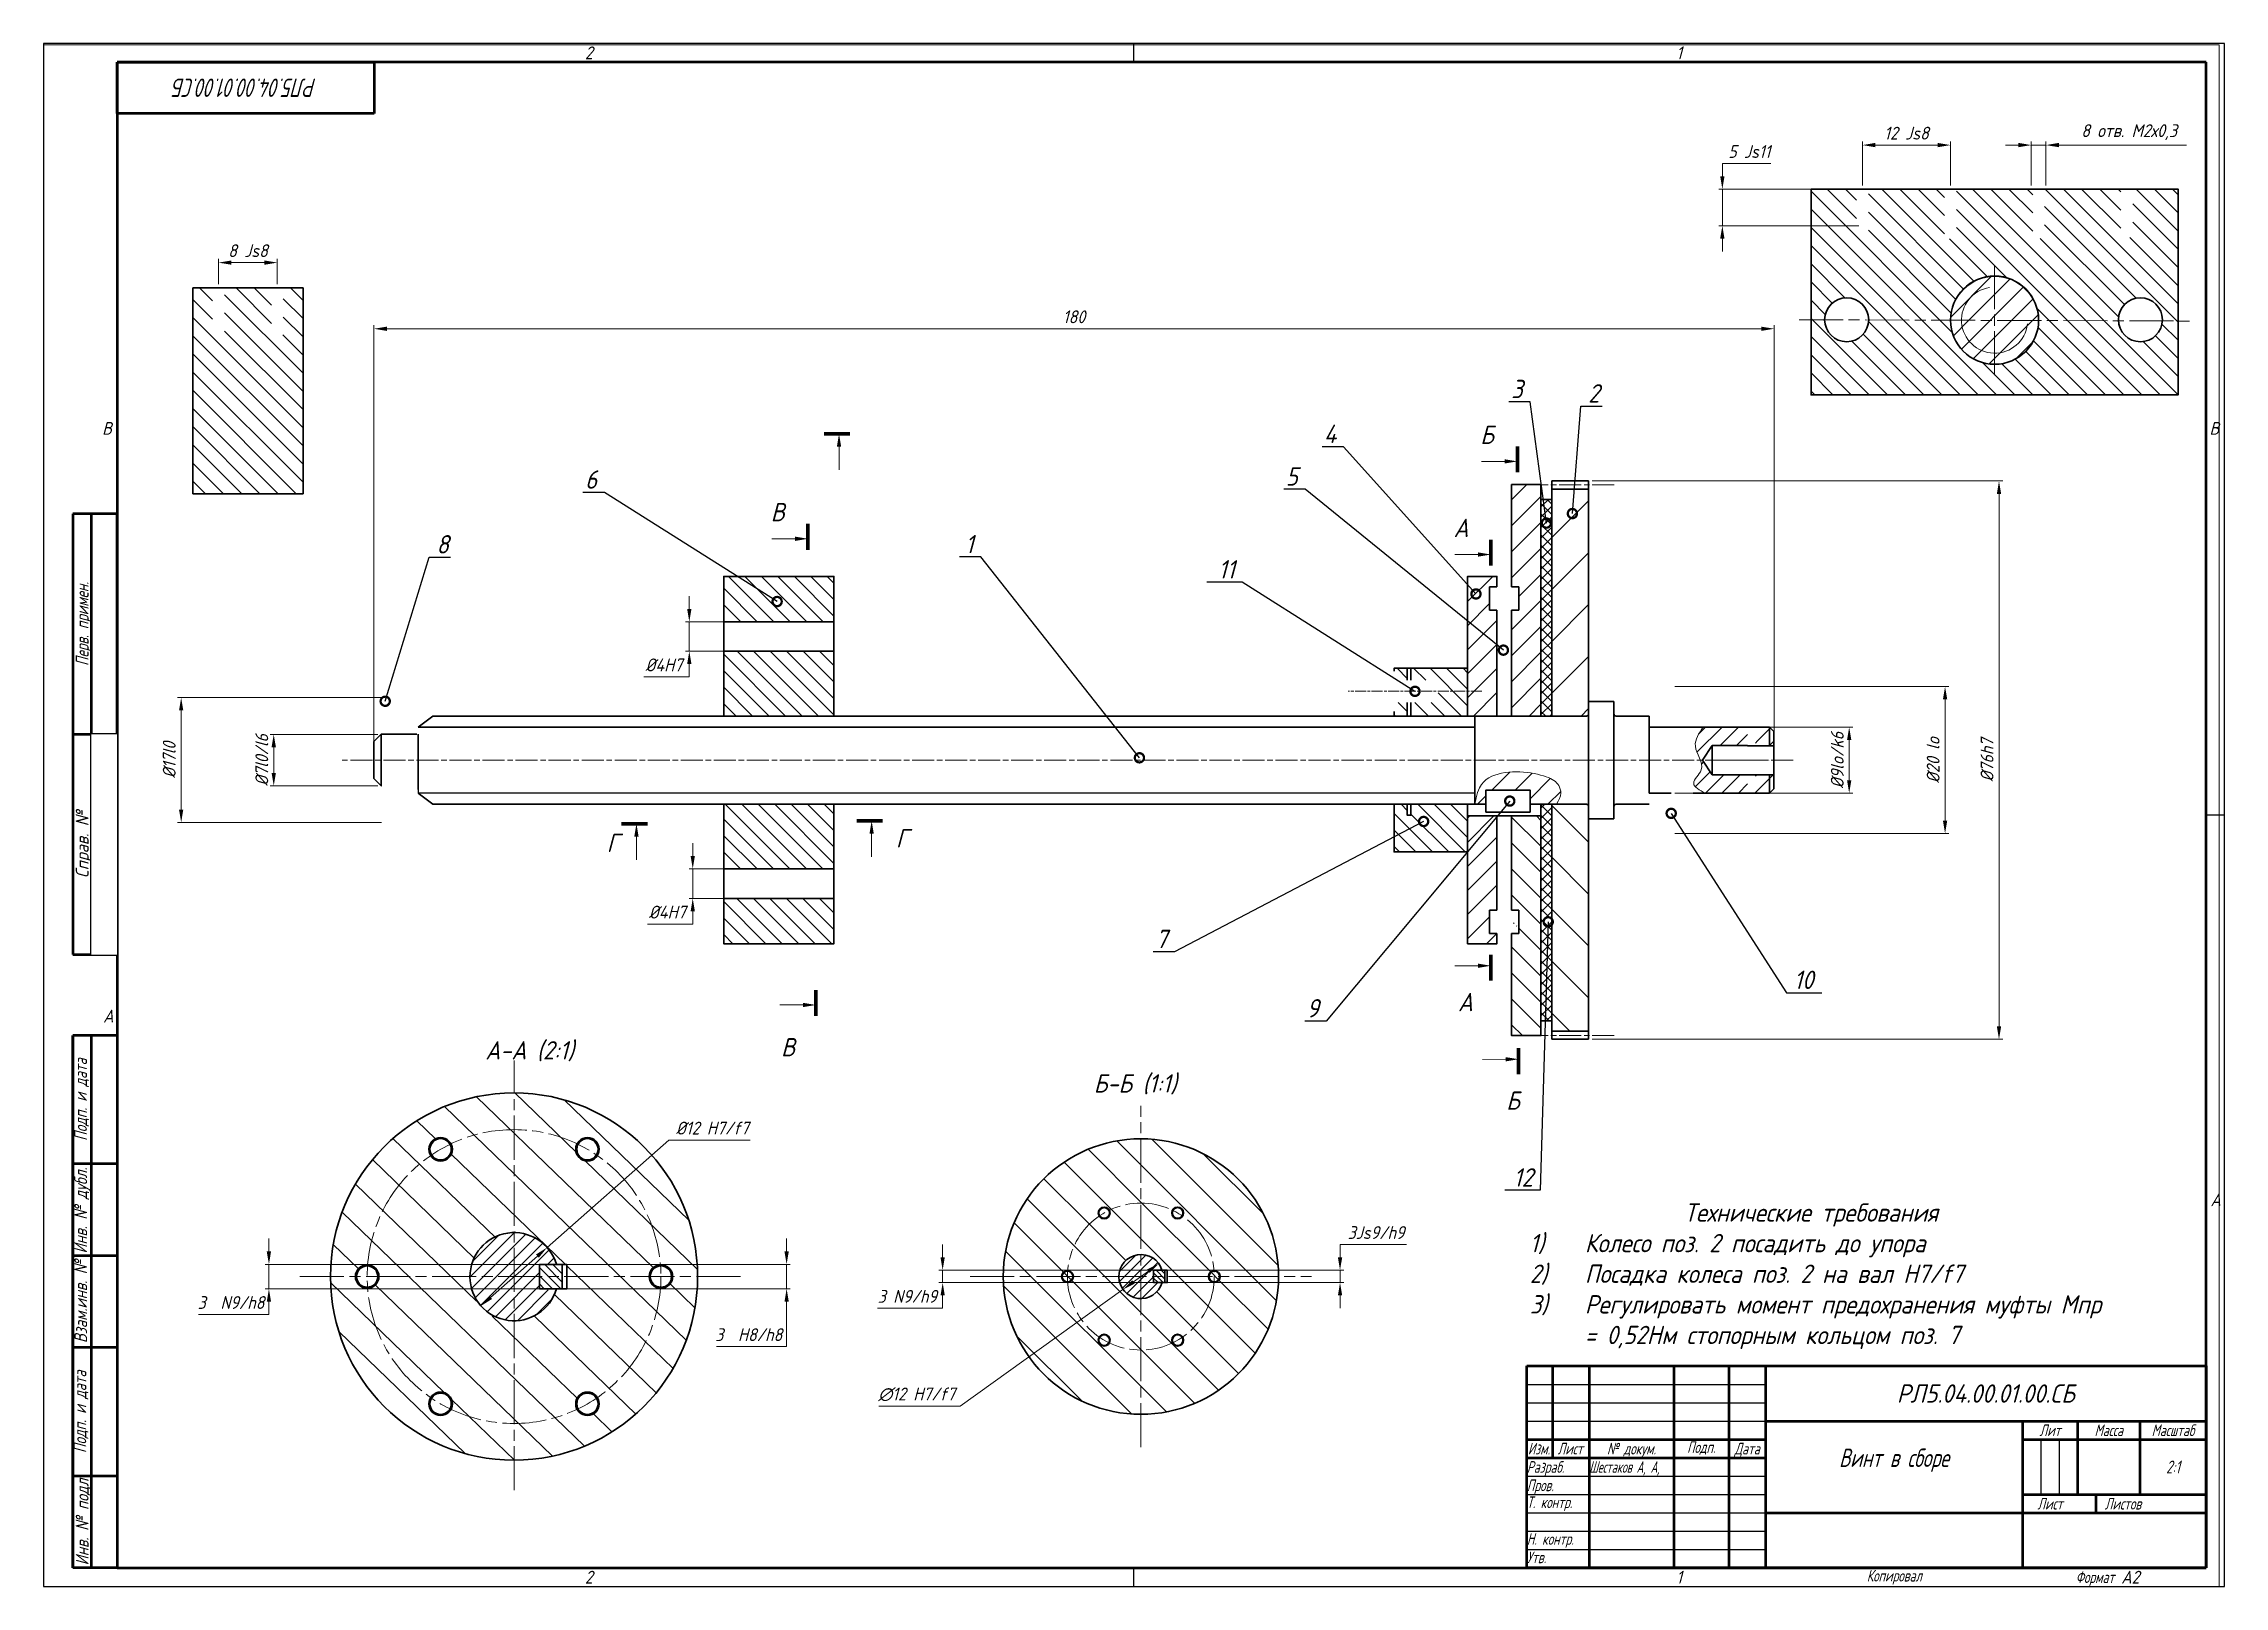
# Paper-space layout 'Лист1' of a CAD drawing. Header units: millimetres. Extents: x 0 to 594, y 0 to 420.
# The model-space entities are those that its viewports show. They can reach past a viewport. Long polylines and large blocks are cut down to what shows.
import ezdxf
from ezdxf import colors
from ezdxf.entities.mleader import LeaderData, LeaderLine
from ezdxf.enums import TextEntityAlignment as Align
from ezdxf.math import Vec2, Vec3

# ---------------------------------------------------------------- set-up
doc = ezdxf.new("R2010")
doc.units = ezdxf.units.MM
doc.set_wipeout_variables(frame=1)
doc.linetypes.add('AM_ISO08W050', pattern=[18, 12, -1.5, 3, -1.5])
doc.linetypes.add('AM_ISO08W050x2', pattern=[9, 6, -0.75, 1.5, -0.75])
for name, color, linetype, lineweight in [('AM_0', 7, 'Continuous', 35), ('AM_4', 3, 'Continuous', 15), ('AM_5', 3, 'Continuous', 15), ('AM_7', 4, 'AM_ISO08W050', 15), ('AM_8', 1, 'Continuous', 15), ('AM_BOR', 7, 'Continuous', 50), ('основные', 7, 'Continuous', 35), ('оч жирные', 7, 'Continuous', 70), ('тонкие', 2, 'Continuous', 15)]:
    doc.layers.add(name, color=color, linetype=linetype, lineweight=lineweight)
doc.layers.add('AM_VIEWS', color=1, linetype='Continuous', lineweight=15, plot=False)
doc.styles.add('ACGOSTTS', font='geniso.shx', dxfattribs={"oblique": 15})
doc.styles.get("Standard").update_dxf_attribs({"font": 'geniso.shx', "oblique": 15})
doc.dimstyles.new('AM_GOST$0', dxfattribs={"dimtxt": 3.5, "dimasz": 3.5, "dimexe": 1, "dimexo": 1, "dimgap": 1.5, "dimtad": 1, "dimtoh": 1, "dimtxsty": 'Standard', "dimcen": 0, "dimclrd": 256, "dimclre": 256, "dimclrt": 2, "dimadec": 0, "dimazin": 2, "dimtp": 0.1, "dimtm": 0.1, "dimtfac": 0.71, "dimtmove": 0, "dimatfit": 3, "dimfxl": 1, "dimtolj": 1, "dimlwd": -1, "dimlwe": -1, "dimarcsym": 1})
doc.dimstyles.new('AM_GOST$3', dxfattribs={"dimtxt": 3.5, "dimasz": 3.5, "dimexe": 1, "dimexo": 1, "dimgap": 1.5, "dimtad": 1, "dimtoh": 1, "dimtxsty": 'Standard', "dimcen": 0, "dimclrd": 256, "dimclre": 256, "dimclrt": 2, "dimadec": 0, "dimazin": 2, "dimtp": 0.1, "dimtm": 0.1, "dimtfac": 0.71, "dimtdec": 3, "dimtofl": 0, "dimtmove": 0, "dimatfit": 2, "dimfxl": 1, "dimtolj": 1, "dimlwd": -1, "dimlwe": -1, "dimarcsym": 1})
pattern_1 = [(135, (0, 0), (-2.474874, -2.474874), [])]
pattern_2 = [(45, (0, 0), (-2.899138, 2.899138), [])]
pattern_3 = [(45, (0, 0), (-0.7071068, 0.7071068), []), (135, (0, 0), (-0.7071068, -0.7071068), [])]

psp = doc.layouts.new('Лист1')

# ---------------------------------------------------------------- texts
at = {"layer": 'основные', "char_height": 5, "attachment_point": 1}
for s, width, gutter_width, insert in [('Б', 4.85506, 1, (391.314, 316.017)), ('В', 4.85506, 1, (198.053, 294.954)), ('А', 4.85506, 1, (384.06, 290.662)), ('Г', 4.85506, 1, (153.362, 204.924)), ('Г', 4.85506, 1, (232.149, 206.179)), ('А', 4.85506, 1, (385.251, 161.569)), ('А-А (2:1)', 32.49149, 1, (120.316, 148.437)), ('В', 4.85506, 1, (200.869, 149.272)), ('Б-Б (1:1)', 32.49149, 1, (286.033, 139.422)), ('Б', 4.85506, 1, (398.376, 134.747)), ('\\pxqc;Технические требования\\P\\pi-3,l4,q*,t4;1)^IКолесо поз. 2 посадить до упора\\P2)^IПосадка колеса поз. 2 на вал Н7/f7\\P3)^IРегулировать момент предохранения муфты Мпр = 0,52Нм стопорным кольцом поз. 7', 163.24779, 12.5, (399.817, 104.283))]:
    psp.add_mtext_dynamic_manual_height_columns(s, width=width, gutter_width=gutter_width, heights=[0], dxfattribs=dict(at, insert=insert))

msp = doc.modelspace()

# ---------------------------------------------------------------- blocks, each defined once
blk = doc.blocks.new('GOST_A2_LANDSCAPE')
at = {"layer": 'AM_BOR', "color": 1, "lineweight": 25}
for p, q in [((594, 420), (0, 420)), ((0, 420), (0, 0)), ((297, 415), (297, 420)), ((594, 0), (594, 420)), ((15, 210), (20, 210)), ((589, 210), (594, 210)), ((0, 0), (594, 0)), ((297, 0), (297, 5))]:
    blk.add_line(p, q, dxfattribs=at)
at = {"layer": 'AM_BOR', "color": 7, "lineweight": 50}
for p, q in [((589, 415), (20, 415)), ((20, 415), (20, 5)), ((589, 5), (589, 415)), ((20, 5), (589, 5))]:
    blk.add_line(p, q, dxfattribs=at)
at = {"layer": 'AM_BOR', "color": 1, "lineweight": 25, "style": 'ACGOSTTS', "oblique": 15}
for s, p in [('2', (148.5, 417.5)), ('1', (445.5, 417.5)), ('2', (148.5, 2.5)), ('1', (445.5, 2.5))]:
    blk.add_text(s, height=3.5, dxfattribs=at).set_placement(p, align=Align.MIDDLE_CENTER)
for s, p in [('B', (15.93, 313.5)), ('B', (589.93, 313.5)), ('A', (16.21, 153.5)), ('A', (590.21, 103.5))]:
    blk.add_text(s, height=3.5, dxfattribs=at).set_placement(p)
blk = doc.blocks.new('GOST_FORM1')
at = {"layer": 'AM_BOR', "color": 7, "lineweight": 50}
for p, q in [((-185, 0), (-185, 55)), ((-185, 55), (0, 55)), ((-178, 55), (-178, 30)), ((-168, 55), (-168, 0)), ((-145, 55), (-145, 0)), ((-130, 55), (-130, 0)), ((-120, 55), (-120, 0)), ((0, 55), (0, 0)), ((-120, 40), (0, 40)), ((-50, 40), (-50, 0)), ((-35, 40), (-35, 20)), ((-18, 40), (-18, 20)), ((-185, 35), (-120, 35)), ((-185, 30), (-120, 30)), ((-50, 35), (0, 35)), ((-50, 20), (0, 20)), ((-30, 20), (-30, 15)), ((-120, 15), (0, 15)), ((0, 0), (-185, 0))]:
    blk.add_line(p, q, dxfattribs=at)
at = {"layer": 'AM_BOR', "color": 1, "lineweight": 25}
for p, q in [((-185, 50), (-120, 50)), ((-185, 45), (-120, 45)), ((-185, 40), (-120, 40)), ((-45, 35), (-45, 20)), ((-40, 35), (-40, 20)), ((-185, 25), (-120, 25)), ((-185, 20), (-120, 20)), ((-185, 15), (-120, 15)), ((-185, 10), (-120, 10)), ((-185, 5), (-120, 5))]:
    blk.add_line(p, q, dxfattribs=at)
at = {"layer": 'AM_BOR', "color": 1, "lineweight": 25, "style": 'ACGOSTTS', "oblique": 15, "width": 0.8}
for s, p in [('Лит', (-42.5, 37.5)), ('Масса', (-26.5, 37.5)), ('Масштаб', (-9, 37.5)), ('Изм.', (-181.7, 32.5)), ('Лист', (-173.2, 32.5)), ('№ докум.', (-156.5, 32.5)), ('Подп.', (-137.5, 32.9)), ('Дата', (-125, 32.5)), ('Лист', (-42.5, 17.5)), ('Листов', (-22.62, 17.5)), ('Копировал', (-84.92, -2.1))]:
    blk.add_text(s, height=3.17, dxfattribs=at).set_placement(p, align=Align.MIDDLE_CENTER)
for s, p in [('Разраб.', (-185, 27.5)), ('Пров.', (-185, 22.5)), ('Т. контр.', (-185, 17.9)), ('Н. контр.', (-185, 7.9)), ('Утв.', (-185, 2.9))]:
    blk.add_text(s, height=3.17, dxfattribs=at).set_placement(p, align=Align.MIDDLE_LEFT)
blk.add_text('Формат', height=3.17, dxfattribs=at).set_placement((-25, -2.5), align=Align.MIDDLE_RIGHT)
at = {"layer": 'AM_BOR', "color": 2, "lineweight": 25, "style": 'ACGOSTTS', "oblique": 15}
for tag, height, p in [('GEN-TITLE-PARTNO{23}', 5, (-60, 47.5)), ('GEN-TITLE-CMPNY{13}', 3.5, (-25, 7.5))]:
    blk.add_attdef(tag, text='', height=height, dxfattribs=at).set_placement(p, align=Align.MIDDLE_CENTER)
at = {"layer": 'AM_BOR', "color": 2, "lineweight": 25, "style": 'ACGOSTTS', "oblique": 15, "width": 0.8}
for tag, height, p in [('GEN-TITLE-DES1{13}', 5, (-85, 30)), ('GEN-TITLE-LIT1{1}', 3.5, (-47.9, 27.5)), ('GEN-TITLE-LIT2{1.1}', 3.5, (-42.9, 27.5)), ('GEN-TITLE-LIT3{1.1}', 3.5, (-37.9, 27.5)), ('GEN-TITLE-WT{4}', 3.5, (-27, 27.5)), ('GEN-TITLE-SCA{6}', 3.5, (-9, 27.5)), ('GEN-TITLE-DES2{21}', 3.17, (-85, 19.5)), ('GEN-TITLE-SHEET{2.2}', 3.17, (-34.5, 17.5)), ('GEN-TITLE-NUMSHTS{5}', 3.17, (-9.12, 17.5))]:
    blk.add_attdef(tag, text='', height=height, dxfattribs=at).set_placement(p, align=Align.MIDDLE_CENTER)
at = {"layer": 'AM_BOR', "color": 2, "lineweight": 25, "style": 'ACGOSTTS', "oblique": 15}
for tag, height, width, p in [('GEN-TITLE-NAME{6.5}', 3.17, 0.8, (-168, 27.5)), ('GEN-TITLE-CHKM{6.5}', 3.17, 0.8, (-168, 22.5)), ('GEN-TITLE-ENG{6.5}', 3.17, 0.8, (-168, 17.5)), ('GEN-TITLE-AUTH{6.5}', 3.17, 0.8, (-168, 12.5)), ('GEN-TITLE-APPD{6.5}', 3.17, 0.8, (-168, 7.5)), ('GEN-TITLE-MAT2{9}', 3.5, 0.9, (-85, 9.25)), ('GEN-TITLE-MAT3{9}', 3.5, 0.9, (-85, 4.37)), ('GEN-TITLE-APPM{6.5}', 3.17, 0.8, (-168, 2.5))]:
    blk.add_attdef(tag, text='', height=height, dxfattribs=dict(at, width=width)).set_placement(p, align=Align.MIDDLE_LEFT)
at = {"layer": 'AM_BOR', "color": 1, "lineweight": 25, "style": 'ACGOSTTS', "oblique": 15, "width": 0.8}
blk.add_attdef('GEN-TITLE-AUTHT{5}', text='', height=3.17, dxfattribs=at).set_placement((-185, 12.9), align=Align.MIDDLE_LEFT)
at = {"layer": 'AM_BOR', "color": 2, "lineweight": 25, "style": 'ACGOSTTS', "oblique": 15, "width": 0.9}
blk.add_attdef('GEN-TITLE-MAT1{9}', text='', height=3.5, dxfattribs=at).set_placement((-86.5, 7.5), align=Align.MIDDLE_RIGHT)
at = {"layer": 'AM_BOR', "color": 2, "lineweight": 25, "style": 'ACGOSTTS', "oblique": 15}
blk.add_attdef('GEN-TITLE-SIZ{15.7}', text='', height=3.5, dxfattribs=at).set_placement((-23.1, -2.5), align=Align.MIDDLE_LEFT)
blk = doc.blocks.new('GOST_EXT12')
at = {"layer": 'AM_BOR', "color": 7, "lineweight": 50, "ltscale": 0.3}
for p, q in [((0, 287), (-12, 287)), ((-12, 287), (-12, 167)), ((-7, 167), (-7, 287)), ((0, 167), (0, 287)), ((-12, 227), (0, 227)), ((-12, 167), (0, 167))]:
    blk.add_line(p, q, dxfattribs=at)
at = {"layer": 'AM_BOR', "color": 7, "lineweight": 50}
for p, q in [((0, 145), (-12, 145)), ((-12, 145), (-12, 110)), ((-12, 0), (-12, 145)), ((-7, 0), (-7, 145)), ((0, 145), (0, 0)), ((0, 110), (-12, 110)), ((-12, 110), (-12, 85)), ((0, 85), (-12, 85)), ((-12, 85), (-12, 60)), ((0, 60), (-12, 60)), ((-12, 60), (-12, 25)), ((0, 25), (-12, 25)), ((-12, 25), (-12, 0)), ((0, 0), (-12, 0))]:
    blk.add_line(p, q, dxfattribs=at)
at = {"layer": 'AM_BOR', "color": 1, "lineweight": 25, "style": 'ACGOSTTS', "oblique": 15}
for s, width, p in [('Перв. примен.', 0.821392, (-9.5, 257)), ('Подп. и дата', 0.842977, (-9.95, 127.5)), ('Инв. № дубл.', 0.891828, (-9.9, 97.31)), ('Взам.инв. №', 0.899981, (-9.9, 72.5)), ('Подп. и дата', 0.842977, (-10.13, 42.5)), ('Инв. № подл', 0.910904, (-9.5, 12.5))]:
    blk.add_text(s, height=3.5, rotation=90, dxfattribs=dict(at, width=width)).set_placement(p, align=Align.MIDDLE_CENTER)
blk.add_text('Справ. №', height=3.5, rotation=90, dxfattribs=at).set_placement((-9.5, 197), align=Align.MIDDLE_CENTER)
at = {"layer": 'AM_BOR', "color": 2, "lineweight": 25, "style": 'ACGOSTTS', "oblique": 15, "width": 0.8}
for tag, p in [('GEN-TITLE-FREF{16}', (-3.5, 257)), ('GEN-TITLE-RPARTNO{16}', (-3.5, 197)), ('GEN-TITLE-SDT2{10}', (-3.5, 127.5)), ('GEN-TITLE-CSTKN{7}', (-3.5, 97.5)), ('GEN-TITLE-RSTKN{7}', (-3.5, 72.5)), ('GEN-TITLE-SDT1{10}', (-3.5, 42.5)), ('GEN-TITLE-STKN{7}', (-3.5, 12.5))]:
    blk.add_attdef(tag, text='', height=3.17, rotation=90, dxfattribs=at).set_placement(p, align=Align.MIDDLE_CENTER)
blk.add_wipeout([(-7, 227), (-7, 167), (0, 167), (0, 227)])
blk = doc.blocks.new('GOST_EXT3_L')
at = {"layer": 'AM_BOR', "color": 7, "lineweight": 50}
for p, q in [((0, 0), (70, 0)), ((0, -14), (0, 0)), ((70, 0), (70, -14)), ((70, -14), (0, -14))]:
    blk.add_line(p, q, dxfattribs=at)
at = {"layer": 'AM_BOR', "color": 2, "lineweight": 25, "style": 'ACGOSTTS', "oblique": 15, "width": 0.8}
blk.add_attdef('GEN-TITLE-PARTNO{11.7}', text='', height=5, rotation=180, dxfattribs=at).set_placement((35, -7), align=Align.MIDDLE_CENTER)
blk = doc.blocks.new('*D15')
at = {"layer": 'AM_5', "linetype": 'ByBlock', "transparency": 16777216}
for p, q in [((421.83, 300.93), (533.61, 300.93)), ((532.61, 297.43), (532.61, 152.43)), ((421.83, 148.93), (533.61, 148.93))]:
    blk.add_line(p, q, dxfattribs=at)
at = {"layer": 'AM_5', "transparency": 16777216}
for points in [[(532.03, 297.43), (533.2, 297.43), (532.61, 300.93)], [(532.03, 152.43), (533.2, 152.43), (532.61, 148.93)]]:
    blk.add_solid(points, dxfattribs=at)
at = {"layer": 'Defpoints', "color": 0, "transparency": 16777216}
for p in [(420.83, 300.93), (420.83, 148.93), (532.61, 148.93)]:
    blk.add_point(p, dxfattribs=at)
at = {"layer": 'AM_5', "color": 2, "transparency": 16777216, "insert": (529.36, 224.93), "char_height": 3.5, "attachment_point": 5, "rotation": 90}
blk.add_mtext('\\A1;%%C76h7', dxfattribs=at)
blk = doc.blocks.new('*D16')
at = {"layer": 'AM_5', "linetype": 'ByBlock', "transparency": 16777216}
for p, q in [((90.99, 231.96), (61.68, 231.96)), ((62.68, 228.46), (62.68, 221.46)), ((91.04, 217.96), (61.68, 217.96))]:
    blk.add_line(p, q, dxfattribs=at)
at = {"layer": 'AM_5', "transparency": 16777216}
for points in [[(62.1, 228.46), (63.27, 228.46), (62.68, 231.96)], [(62.1, 221.46), (63.27, 221.46), (62.68, 217.96)]]:
    blk.add_solid(points, dxfattribs=at)
at = {"layer": 'Defpoints', "color": 0, "transparency": 16777216}
for p in [(91.99, 231.96), (62.68, 217.96), (92.04, 217.96)]:
    blk.add_point(p, dxfattribs=at)
at = {"layer": 'AM_5', "color": 2, "transparency": 16777216, "insert": (59.43, 224.96), "char_height": 3.5, "attachment_point": 5, "rotation": 90}
blk.add_mtext('\\A1;%%C7l0/l6', dxfattribs=at)
blk = doc.blocks.new('*D17')
at = {"layer": 'AM_5', "linetype": 'ByBlock', "transparency": 16777216}
for p, q in [((444.33, 233.93), (492.81, 233.93)), ((491.81, 230.43), (491.81, 219.43)), ((444.32, 215.93), (492.81, 215.93))]:
    blk.add_line(p, q, dxfattribs=at)
at = {"layer": 'AM_5', "transparency": 16777216}
for points in [[(491.23, 230.43), (492.39, 230.43), (491.81, 233.93)], [(491.23, 219.43), (492.39, 219.43), (491.81, 215.93)]]:
    blk.add_solid(points, dxfattribs=at)
at = {"layer": 'Defpoints', "color": 0, "transparency": 16777216}
for p in [(443.33, 233.93), (443.32, 215.93), (491.81, 215.93)]:
    blk.add_point(p, dxfattribs=at)
at = {"layer": 'AM_5', "color": 2, "transparency": 16777216, "insert": (488.56, 224.93), "char_height": 3.5, "attachment_point": 5, "rotation": 90}
blk.add_mtext('\\A1;%%C9lo/k6', dxfattribs=at)
blk = doc.blocks.new('*D20')
at = {"layer": 'AM_5', "linetype": 'ByBlock', "transparency": 16777216}
for p, q in [((202.38, 91.17), (202.38, 94.67)), ((142.23, 87.67), (203.38, 87.67)), ((202.38, 87.67), (202.38, 81.02)), ((142.25, 81.02), (203.38, 81.02)), ((202.38, 77.52), (202.38, 65.27)), ((202.38, 65.27), (183.24, 65.27))]:
    blk.add_line(p, q, dxfattribs=at)
at = {"layer": 'AM_5', "transparency": 16777216}
for points in [[(201.8, 91.17), (202.97, 91.17), (202.38, 87.67)], [(201.8, 77.52), (202.97, 77.52), (202.38, 81.02)]]:
    blk.add_solid(points, dxfattribs=at)
at = {"layer": 'Defpoints', "color": 0, "transparency": 16777216}
for p in [(141.23, 87.67), (141.25, 81.02), (202.38, 81.02)]:
    blk.add_point(p, dxfattribs=at)
at = {"layer": 'AM_5', "color": 2, "transparency": 16777216, "insert": (192.06, 68.52), "char_height": 3.5, "attachment_point": 5}
blk.add_mtext('\\A1;3 {}{\\C2; H8/h8}', dxfattribs=at)
blk = doc.blocks.new('*D21')
at = {"layer": 'AM_5', "linetype": 'ByBlock', "transparency": 16777216}
for p, q in [((61.37, 91.17), (61.37, 94.67)), ((138.66, 87.67), (60.37, 87.67)), ((61.37, 87.67), (61.37, 81.02)), ((138.66, 81.02), (60.37, 81.02)), ((61.37, 77.52), (61.37, 74.02)), ((61.37, 74.02), (42.21, 74.02))]:
    blk.add_line(p, q, dxfattribs=at)
at = {"layer": 'AM_5', "transparency": 16777216}
for points in [[(60.78, 91.17), (61.95, 91.17), (61.37, 87.67)], [(60.78, 77.52), (61.95, 77.52), (61.37, 81.02)]]:
    blk.add_solid(points, dxfattribs=at)
at = {"layer": 'Defpoints', "color": 0, "transparency": 16777216}
for p in [(139.66, 87.67), (61.37, 81.02), (139.66, 81.02)]:
    blk.add_point(p, dxfattribs=at)
at = {"layer": 'AM_5', "color": 2, "transparency": 16777216, "insert": (51.04, 77.27), "char_height": 3.5, "attachment_point": 5}
blk.add_mtext('\\A1;3 {}{\\C2; N9/h8}', dxfattribs=at)
blk = doc.blocks.new('*D22')
at = {"layer": 'AM_5', "linetype": 'ByBlock', "transparency": 16777216}
for p, q in [((137.14, 92.25), (170.32, 121.51)), ((170.32, 121.51), (192.47, 121.51)), ((121.76, 78.68), (134.51, 89.93))]:
    blk.add_line(p, q, dxfattribs=at)
at = {"layer": 'AM_5', "transparency": 16777216}
for points in [[(134.13, 90.37), (134.9, 89.49), (137.14, 92.25)], [(121.37, 79.12), (122.14, 78.24), (119.13, 76.36)]]:
    blk.add_solid(points, dxfattribs=at)
at = {"layer": 'Defpoints', "color": 0, "transparency": 16777216}
for p in [(137.14, 92.25), (119.13, 76.36)]:
    blk.add_point(p, dxfattribs=at)
at = {"layer": 'AM_5', "color": 2, "transparency": 16777216, "insert": (182.15, 124.76), "char_height": 3.5, "attachment_point": 5}
blk.add_mtext('\\A1;%%C12 H7/f7', dxfattribs=at)
blk = doc.blocks.new('*U18')
at = {"layer": 'основные'}
blk.add_circle((0, 0), 3.2, dxfattribs=at)
blk = doc.blocks.new('*U19')
at = {"layer": 'основные', "color": 0, "linetype": 'ByBlock', "lineweight": -2, "transparency": 16777216}
for p, rotation in [((503.29, 157.52), 299.9999999999999), ((543.29, 157.52), 239.9999999999999), ((563.29, 122.88), 180), ((503.29, 88.24), 59.99999999999999), ((543.29, 88.24), 120)]:
    blk.add_blockref('*U18', p, dxfattribs=dict(at, rotation=rotation))
blk.add_blockref('*U18', (483.29, 122.88), dxfattribs=at)
blk = doc.blocks.new('_DotSmall')
at = {"color": 0, "linetype": 'ByBlock', "const_width": 0.5}
blk.add_lwpolyline([(-0.0625, 0, 1), (0.0625, 0, 1)], format="xyb", close=True, dxfattribs=at)
blk = doc.blocks.new('*D30')
at = {"layer": 'AM_5', "linetype": 'ByBlock', "transparency": 16777216}
for p, q in [((89.99, 225.97), (89.99, 343.38)), ((93.49, 342.38), (467.83, 342.38)), ((471.33, 225.93), (471.33, 343.38))]:
    blk.add_line(p, q, dxfattribs=at)
at = {"layer": 'AM_5', "transparency": 16777216}
for points in [[(93.49, 342.96), (93.49, 341.79), (89.99, 342.38)], [(467.83, 342.96), (467.83, 341.79), (471.33, 342.38)]]:
    blk.add_solid(points, dxfattribs=at)
at = {"layer": 'Defpoints', "color": 0, "transparency": 16777216}
for p in [(471.33, 342.38), (89.99, 224.97), (471.33, 224.93)]:
    blk.add_point(p, dxfattribs=at)
at = {"layer": 'AM_5', "color": 2, "transparency": 16777216, "insert": (280.66, 345.63), "char_height": 3.5, "attachment_point": 5}
blk.add_mtext('\\A1;180', dxfattribs=at)
blk = doc.blocks.new('*D31')
at = {"layer": 'AM_5', "linetype": 'ByBlock', "transparency": 16777216}
for p, q in [((175.87, 266.11), (175.87, 269.61)), ((214.26, 262.61), (174.87, 262.61)), ((175.87, 262.61), (175.87, 254.61)), ((214.26, 254.61), (174.87, 254.61)), ((175.87, 251.11), (175.87, 247.61)), ((175.87, 247.61), (163.52, 247.61))]:
    blk.add_line(p, q, dxfattribs=at)
at = {"layer": 'AM_5', "transparency": 16777216}
for points in [[(175.29, 266.11), (176.46, 266.11), (175.87, 262.61)], [(175.29, 251.11), (176.46, 251.11), (175.87, 254.61)]]:
    blk.add_solid(points, dxfattribs=at)
at = {"layer": 'Defpoints', "color": 0, "transparency": 16777216}
for p in [(215.26, 262.61), (175.87, 254.61), (215.26, 254.61)]:
    blk.add_point(p, dxfattribs=at)
at = {"layer": 'AM_5', "color": 2, "transparency": 16777216, "insert": (168.95, 250.86), "char_height": 3.5, "attachment_point": 5}
blk.add_mtext('\\A1;%%C4Н7', dxfattribs=at)
blk = doc.blocks.new('*D32')
at = {"layer": 'AM_5', "linetype": 'ByBlock', "transparency": 16777216}
for p, q in [((176.81, 198.81), (176.81, 202.31)), ((214.26, 195.31), (175.81, 195.31)), ((176.81, 195.31), (176.81, 187.31)), ((214.26, 187.31), (175.81, 187.31)), ((176.81, 180.31), (164.46, 180.31)), ((176.81, 183.81), (176.81, 180.31))]:
    blk.add_line(p, q, dxfattribs=at)
at = {"layer": 'AM_5', "transparency": 16777216}
for points in [[(176.23, 198.81), (177.39, 198.81), (176.81, 195.31)], [(176.23, 183.81), (177.39, 183.81), (176.81, 187.31)]]:
    blk.add_solid(points, dxfattribs=at)
at = {"layer": 'Defpoints', "color": 0, "transparency": 16777216}
for p in [(215.26, 195.31), (176.81, 187.31), (215.26, 187.31)]:
    blk.add_point(p, dxfattribs=at)
at = {"layer": 'AM_5', "color": 2, "transparency": 16777216, "insert": (169.88, 183.56), "char_height": 3.5, "attachment_point": 5}
blk.add_mtext('\\A1;%%C4Н7', dxfattribs=at)
blk = doc.blocks.new('*U33')
at = {"layer": 'основные'}
blk.add_circle((0, 0), 1.6, dxfattribs=at)
blk = doc.blocks.new('*U34')
at = {"layer": 'основные', "color": 0, "linetype": 'ByBlock', "lineweight": -2, "transparency": 16777216}
for p, rotation in [((251.65, 78.76), 299.9999999999999), ((271.65, 78.76), 239.9999999999999), ((281.65, 61.44), 180), ((251.65, 44.12), 59.99999999999999), ((271.65, 44.12), 120)]:
    blk.add_blockref('*U33', p, dxfattribs=dict(at, rotation=rotation))
blk.add_blockref('*U33', (241.65, 61.44), dxfattribs=at)
blk = doc.blocks.new('*D35')
at = {"layer": 'AM_5', "linetype": 'ByBlock', "transparency": 16777216}
for p, q in [((244.88, 89.57), (244.88, 93.07)), ((303.62, 86.07), (243.88, 86.07)), ((244.88, 86.07), (244.88, 82.7)), ((303.65, 82.7), (243.88, 82.7)), ((244.88, 79.2), (244.88, 75.7)), ((244.88, 75.7), (227.11, 75.7))]:
    blk.add_line(p, q, dxfattribs=at)
at = {"layer": 'AM_5', "transparency": 16777216}
for points in [[(244.3, 89.57), (245.46, 89.57), (244.88, 86.07)], [(244.3, 79.2), (245.46, 79.2), (244.88, 82.7)]]:
    blk.add_solid(points, dxfattribs=at)
at = {"layer": 'Defpoints', "color": 0, "transparency": 16777216}
for p in [(304.62, 86.07), (244.88, 82.7), (304.65, 82.7)]:
    blk.add_point(p, dxfattribs=at)
at = {"layer": 'AM_5', "color": 2, "transparency": 16777216, "insert": (235.25, 78.95), "char_height": 3.5, "attachment_point": 5}
blk.add_mtext('\\A1;3 N9/h9', dxfattribs=at)
blk = doc.blocks.new('*D36')
at = {"layer": 'AM_5', "linetype": 'ByBlock', "transparency": 16777216}
for p, q in [((353.12, 89.57), (353.12, 93.07)), ((353.12, 93.07), (371.25, 93.07)), ((304.88, 86.07), (354.12, 86.07)), ((353.12, 82.7), (353.12, 86.07)), ((304.88, 82.7), (354.12, 82.7)), ((353.12, 79.2), (353.12, 75.7))]:
    blk.add_line(p, q, dxfattribs=at)
at = {"layer": 'AM_5', "transparency": 16777216}
for points in [[(352.54, 89.57), (353.71, 89.57), (353.12, 86.07)], [(352.54, 79.2), (353.71, 79.2), (353.12, 82.7)]]:
    blk.add_solid(points, dxfattribs=at)
at = {"layer": 'Defpoints', "color": 0, "transparency": 16777216}
for p in [(303.88, 86.07), (353.12, 86.07), (303.88, 82.7)]:
    blk.add_point(p, dxfattribs=at)
at = {"layer": 'AM_5', "color": 2, "transparency": 16777216, "insert": (362.94, 96.32), "char_height": 3.5, "attachment_point": 5}
blk.add_mtext('\\A1;3Js9/h9', dxfattribs=at)
blk = doc.blocks.new('*D37')
at = {"layer": 'AM_5', "linetype": 'ByBlock', "transparency": 16777216}
for p, q in [((300.91, 85.8), (296.84, 82.89)), ((294, 80.84), (249.65, 49.02)), ((249.65, 49.02), (227.49, 49.02))]:
    blk.add_line(p, q, dxfattribs=at)
at = {"layer": 'AM_5', "transparency": 16777216}
for points in [[(296.5, 83.36), (297.18, 82.41), (294, 80.84)], [(300.57, 86.27), (301.25, 85.33), (303.75, 87.84)]]:
    blk.add_solid(points, dxfattribs=at)
at = {"layer": 'Defpoints', "color": 0, "transparency": 16777216}
for p in [(303.75, 87.84), (294, 80.84)]:
    blk.add_point(p, dxfattribs=at)
at = {"layer": 'AM_5', "color": 2, "transparency": 16777216, "insert": (237.82, 52.27), "char_height": 3.5, "attachment_point": 5}
blk.add_mtext('\\A1;∅12 H7/f7', dxfattribs=at)
blk = doc.blocks.new('*D38')
at = {"layer": 'AM_5', "linetype": 'ByBlock', "transparency": 16777216}
for p, q in [((92.04, 241.96), (36.47, 241.97)), ((37.47, 238.47), (37.47, 211.47)), ((92.04, 207.96), (36.47, 207.97))]:
    blk.add_line(p, q, dxfattribs=at)
at = {"layer": 'AM_5', "transparency": 16777216}
for points in [[(36.88, 238.47), (38.05, 238.47), (37.47, 241.97)], [(36.88, 211.47), (38.05, 211.47), (37.47, 207.97)]]:
    blk.add_solid(points, dxfattribs=at)
at = {"layer": 'Defpoints', "color": 0, "transparency": 16777216}
for p in [(93.04, 241.96), (37.47, 207.97), (93.04, 207.96)]:
    blk.add_point(p, dxfattribs=at)
at = {"layer": 'AM_5', "color": 2, "transparency": 16777216, "insert": (34.22, 224.97), "char_height": 3.5, "attachment_point": 5, "rotation": 89.99756}
blk.add_mtext('\\A1;%%C17l0', dxfattribs=at)
blk = doc.blocks.new('*D39')
at = {"layer": 'AM_5', "linetype": 'ByBlock', "transparency": 16777216}
for p, q in [((444.33, 244.95), (518.92, 244.95)), ((517.92, 241.45), (517.92, 208.45)), ((444.32, 204.95), (518.92, 204.95))]:
    blk.add_line(p, q, dxfattribs=at)
at = {"layer": 'AM_5', "transparency": 16777216}
for points in [[(517.34, 241.45), (518.51, 241.45), (517.92, 244.95)], [(517.34, 208.45), (518.5, 208.45), (517.92, 204.95)]]:
    blk.add_solid(points, dxfattribs=at)
at = {"layer": 'Defpoints', "color": 0, "transparency": 16777216}
for p in [(443.33, 244.95), (443.32, 204.95), (517.92, 204.95)]:
    blk.add_point(p, dxfattribs=at)
at = {"layer": 'AM_5', "color": 2, "transparency": 16777216, "insert": (514.67, 224.95), "char_height": 3.5, "attachment_point": 5, "rotation": 89.99756}
blk.add_mtext('\\A1;%%C20 lo', dxfattribs=at)
blk = doc.blocks.new('*D40')
at = {"layer": 'AM_5', "linetype": 'ByBlock', "transparency": 16777216}
for p, q in [((495.41, 381.38), (495.41, 393.38)), ((515.91, 392.38), (498.91, 392.38)), ((519.41, 381.38), (519.41, 393.38))]:
    blk.add_line(p, q, dxfattribs=at)
at = {"layer": 'AM_5', "transparency": 16777216}
for points in [[(498.91, 392.97), (498.91, 391.8), (495.41, 392.38)], [(515.91, 392.97), (515.91, 391.8), (519.41, 392.38)]]:
    blk.add_solid(points, dxfattribs=at)
at = {"layer": 'Defpoints', "color": 0, "transparency": 16777216}
for p in [(495.41, 392.38), (495.41, 380.38), (519.41, 380.38)]:
    blk.add_point(p, dxfattribs=at)
at = {"layer": 'AM_5', "color": 2, "transparency": 16777216, "insert": (507.41, 395.63), "char_height": 3.5, "attachment_point": 5}
blk.add_mtext('\\A1;12 Js8', dxfattribs=at)
blk = doc.blocks.new('*D41')
at = {"layer": 'AM_5', "linetype": 'ByBlock', "transparency": 16777216}
for p, q in [((537.91, 392.38), (534.41, 392.38)), ((541.41, 381.38), (541.41, 393.38)), ((541.41, 392.38), (545.41, 392.38)), ((545.41, 381.38), (545.41, 393.38)), ((548.91, 392.38), (583.72, 392.38))]:
    blk.add_line(p, q, dxfattribs=at)
at = {"layer": 'AM_5', "transparency": 16777216}
for points in [[(537.91, 392.97), (537.91, 391.8), (541.41, 392.38)], [(548.91, 392.97), (548.91, 391.8), (545.41, 392.38)]]:
    blk.add_solid(points, dxfattribs=at)
at = {"layer": 'Defpoints', "color": 0, "transparency": 16777216}
for p in [(545.41, 392.38), (541.41, 380.38), (545.41, 380.38)]:
    blk.add_point(p, dxfattribs=at)
at = {"layer": 'AM_5', "color": 2, "transparency": 16777216, "insert": (568.06, 395.9), "char_height": 3.5, "attachment_point": 5}
blk.add_mtext('\\A1;8 отв. M2х0,3', dxfattribs=at)
blk = doc.blocks.new('*D42')
at = {"layer": 'AM_5', "linetype": 'ByBlock', "transparency": 16777216}
for p, q in [((47.66, 354.48), (47.66, 361.38)), ((51.16, 360.38), (60.16, 360.38)), ((63.66, 354.48), (63.66, 361.38))]:
    blk.add_line(p, q, dxfattribs=at)
at = {"layer": 'AM_5', "transparency": 16777216}
for points in [[(51.16, 360.97), (51.16, 359.8), (47.66, 360.38)], [(60.16, 360.97), (60.16, 359.8), (63.66, 360.38)]]:
    blk.add_solid(points, dxfattribs=at)
at = {"layer": 'Defpoints', "color": 0, "transparency": 16777216}
for p in [(63.66, 360.38), (47.66, 353.48), (63.66, 353.48)]:
    blk.add_point(p, dxfattribs=at)
at = {"layer": 'AM_5', "color": 2, "transparency": 16777216, "insert": (55.66, 363.63), "char_height": 3.5, "attachment_point": 5}
blk.add_mtext('\\A1;8 Js8', dxfattribs=at)
blk = doc.blocks.new('*D43')
at = {"layer": 'AM_5', "linetype": 'ByBlock', "transparency": 16777216}
for p, q in [((457.26, 383.88), (457.26, 387.38)), ((457.26, 387.38), (470.46, 387.38)), ((494.41, 380.38), (456.26, 380.38)), ((457.26, 370.44), (457.26, 380.38)), ((494.41, 370.44), (456.26, 370.44)), ((457.26, 366.94), (457.26, 363.44))]:
    blk.add_line(p, q, dxfattribs=at)
at = {"layer": 'AM_5', "transparency": 16777216}
for points in [[(456.67, 383.88), (457.84, 383.88), (457.26, 380.38)], [(456.67, 366.94), (457.84, 366.94), (457.26, 370.44)]]:
    blk.add_solid(points, dxfattribs=at)
at = {"layer": 'Defpoints', "color": 0, "transparency": 16777216}
for p in [(457.26, 380.38), (495.41, 380.38), (495.41, 370.44)]:
    blk.add_point(p, dxfattribs=at)
at = {"layer": 'AM_5', "color": 2, "transparency": 16777216, "insert": (464.61, 390.63), "char_height": 3.5, "attachment_point": 5}
blk.add_mtext('\\A1;5 Js11', dxfattribs=at)
blk = doc.blocks.new('*U5')
at = {"color": 0}
for p, q in [((296.09, 254.19), (299.5, 257.59)), ((296.34, 256.68), (297.25, 257.59)), ((299.25, 255.09), (301.74, 257.59)), ((301.48, 255.08), (302.74, 256.34)), ((304.31, 255.66), (305.98, 257.34)), ((296.71, 252.56), (296.71, 252.56)), ((305.93, 255.05), (305.98, 255.09))]:
    blk.add_line(p, q, dxfattribs=at)
for p, q in [((302.74, 256.34), (302.99, 256.59)), ((304.06, 255.42), (304.31, 255.66))]:
    blk.add_line(p, q)
blk = doc.blocks.new('*U9')
at = {"color": 0}
for p, q in [((305.98, 257.34), (306.11, 257.46)), ((305.98, 255.09), (306.58, 255.69)), ((296.71, 252.56), (297, 252.85)), ((295.86, 249.47), (297.89, 251.49)), ((297.24, 248.59), (299.74, 251.1)), ((299.48, 248.59), (301.98, 251.09)), ((301.73, 248.59), (302.99, 249.85)), ((304.06, 250.93), (304.22, 251.09)), ((304.06, 248.68), (305.98, 250.6)), ((305.98, 250.6), (306.46, 251.08))]:
    blk.add_line(p, q, dxfattribs=at)

# ---------------------------------------------------------------- dimensions: what is measured, and where the dimension line sits
at = {"layer": 'AM_5'}
dim = psp.add_linear_dim(base=(545.405, 392.383), p1=(541.405, 380.383), p2=(545.405, 380.383), text='8 отв. M2х0,3', dimstyle='AM_GOST$0', dxfattribs=at)
dim.commit()
dim.dimension.update_dxf_attribs({"geometry": '*D41', "text_midpoint": (568.065, 395.896)})
for base, p1, p2, text, picture, middle in [((495.405, 392.383), (519.405, 380.383), (495.405, 380.383), '12 Js8', '*D40', (507.405, 395.633)), ((63.658, 360.383), (47.658, 353.479), (63.658, 353.479), '8 Js8', '*D42', (55.658, 363.633)), ((471.325, 342.378), (89.988, 224.967), (471.325, 224.932), '180', '*D30', (280.656, 345.628))]:
    dim = psp.add_linear_dim(base=base, p1=p1, p2=p2, text=text, dimstyle='AM_GOST$0', override={"dimpost": ''}, dxfattribs=at)
    dim.commit()
    dim.dimension.update_dxf_attribs({"geometry": picture, "text_midpoint": middle})
for base, p1, p2, text, override, picture, middle in [((457.256, 380.383), (495.405, 370.441), (495.405, 380.383), '5 Js11', {"dimpost": ''}, '*D43', (464.608, 390.633)), ((532.612, 148.933), (420.825, 300.933), (420.825, 148.933), '%%C<>h7', {"dimlfac": -0.5, "dimpost": ''}, '*D15', (529.362, 224.933)), ((175.873, 254.61), (215.265, 262.61), (215.265, 254.61), '%%C<>Н7', {"dimlfac": -0.5}, '*D31', (168.947, 250.86)), ((61.367, 81.016), (139.659, 87.671), (139.659, 81.016), '3 {}{\\C2; N9/h8}', {"dimtdec": 3}, '*D21', (51.039, 77.266))]:
    dim = psp.add_linear_dim(base=base, p1=p1, p2=p2, angle=90, text=text, dimstyle='AM_GOST$0', override=override, dxfattribs=at)
    dim.commit()
    dim.dimension.update_dxf_attribs({"geometry": picture, "text_midpoint": middle})
for p1, p2, distance, text, override, picture, middle in [((443.326, 244.95), (443.324, 204.95), 74.597, '%%C20 lo', {"dimpost": ''}, '*D39', (514.671, 224.947)), ((93.044, 241.965), (93.043, 207.965), -55.578, '%%C<>l0', {"dimlfac": -0.5, "dimpost": ''}, '*D38', (34.216, 224.967))]:
    dim = psp.add_aligned_dim(p1=p1, p2=p2, distance=distance, text=text, dimstyle='AM_GOST$0', override=override, dxfattribs=at)
    dim.commit()
    dim.dimension.update_dxf_attribs({"geometry": picture, "text_midpoint": middle})
for base, p1, p2, text, override, picture, middle in [((62.682, 217.965), (91.988, 231.964), (92.043, 217.965), '%%C<>l0/l6', {"dimlfac": -0.5}, '*D16', (62.682, 224.964)), ((491.811, 215.932), (443.326, 233.932), (443.325, 215.932), '%%C<>lo/k6', {"dimlfac": -0.5}, '*D17', (491.811, 224.932)), ((202.383, 81.016), (141.231, 87.671), (141.245, 81.016), '3 {}{\\C2; H8/h8}', {"dimtp": 0.1, "dimtm": 0.1, "dimtdec": 3, "dimtzin": 8}, '*D20', (192.061, 65.272))]:
    dim = psp.add_linear_dim(base=base, p1=p1, p2=p2, angle=90, text=text, dimstyle='AM_GOST$0', override=override, dxfattribs=at)
    dim.commit()
    dim.dimension.update_dxf_attribs({"geometry": picture, "text_midpoint": middle, "dimtype": 160})
dim = psp.add_linear_dim(base=(176.811, 187.31), p1=(215.265, 195.31), p2=(215.265, 187.31), angle=90, text='%%C4Н7', dimstyle='AM_GOST$0', dxfattribs=at)
dim.commit()
dim.dimension.update_dxf_attribs({"geometry": '*D32', "text_midpoint": (169.884, 180.31), "dimtype": 160})
for p1, p2, text, override, picture, middle in [((119.133, 76.363), (137.139, 92.245), '%%C12 H7/f7', {"dimtp": 0.1, "dimtm": 0.1, "dimtdec": 3, "dimtzin": 8}, '*D22', (182.148, 121.513)), ((303.749, 87.841), (294, 80.844), '<> H7/f7', {"dimpost": ''}, '*D37', (237.821, 49.016))]:
    dim = psp.add_diameter_dim_2p(p1=p1, p2=p2, text=text, dimstyle='AM_GOST$3', override=override, dxfattribs=at)
    dim.commit()
    dim.dimension.update_dxf_attribs({"geometry": picture, "text_midpoint": middle, "dimtype": 163})
for base, p1, p2, text, picture, middle in [((353.122, 86.071), (303.882, 82.7), (303.882, 86.071), '3Js9/h9', '*D36', (362.938, 96.321)), ((244.881, 82.7), (304.62, 86.071), (304.645, 82.7), '3 N9/h9', '*D35', (235.246, 78.95))]:
    dim = psp.add_linear_dim(base=base, p1=p1, p2=p2, angle=90, text=text, dimstyle='AM_GOST$0', dxfattribs=at)
    dim.commit()
    dim.dimension.update_dxf_attribs({"geometry": picture, "text_midpoint": middle})

# ---------------------------------------------------------------- hatches: boundary and pattern name
at = {"layer": 'AM_8'}
h = msp.add_hatch(dxfattribs=at)
h.set_pattern_fill('_U', color=256, scale=2.5, angle=45, style=0, pattern_type=0)
h.set_pattern_definition([(45, (0, 0), (-1.767767, 1.767767), [])])
edge = h.paths.add_edge_path()
edge.add_line((270.84, 290.6), (270.84, 276.7))
edge.add_line((270.84, 276.7), (271.84, 276.7))
edge.add_line((271.84, 276.7), (271.84, 274.62))
edge.add_line((271.84, 274.62), (271.84, 274.62))
edge.add_line((271.84, 274.62), (271.84, 273.54))
edge.add_arc((271.73, 273.65), 0.15, 311.9095, 311.9134, ccw=False)
edge.add_line((271.84, 273.54), (271.84, 273.5))
edge.add_line((271.84, 273.5), (271.84, 273.5))
edge.add_line((271.84, 273.5), (270.84, 273.5))
edge.add_line((270.84, 273.5), (270.84, 270.24))
edge.add_arc((270.89, 270.1), 0.15, 109.4447, 109.7458, ccw=False)
edge.add_line((270.84, 270.24), (270.84, 268.64))
edge.add_line((270.84, 268.64), (270.84, 259.09))
edge.add_line((270.84, 259.09), (274.84, 259.09))
edge.add_line((274.84, 259.09), (274.84, 290.6))
edge.add_line((274.84, 290.6), (270.84, 290.6))
h = msp.add_hatch(dxfattribs=at)
h.set_pattern_fill('_U', color=256, angle=45, style=0, double=1, pattern_type=0)
h.set_pattern_definition(pattern_3)
h.paths.add_polyline_path([(276.33, 259.09), (276.33, 288.59), (274.84, 288.59), (274.84, 259.09)])
h = msp.add_hatch(dxfattribs=at)
h.set_pattern_fill('_U', color=256, scale=5, angle=45, style=0, pattern_type=0)
h.set_pattern_definition([(45, (0, 0), (-3.535534, 3.535534), [])])
edge = h.paths.add_edge_path()
edge.add_arc((281.03, 259.39), 0.3, 270, 357.5382)
edge.add_line((281.33, 259.38), (281.33, 289.97))
edge.add_line((281.33, 289.97), (276.33, 289.97))
edge.add_line((276.33, 289.97), (276.33, 259.09))
edge.add_line((276.33, 259.09), (281.03, 259.09))
h = msp.add_hatch(dxfattribs=at)
h.set_pattern_fill('ANSI31', color=256, scale=0.5, angle=90, style=0, double=1)
h.paths.add_polyline_path([(178.55, 267.93), (163.55, 267.93), (163.55, 259.09), (178.55, 259.09)])
h.paths.add_polyline_path([(178.55, 278.1), (163.55, 278.1), (163.55, 271.93), (178.55, 271.93)])
h.paths.add_polyline_path([(178.55, 247.1), (163.55, 247.1), (163.55, 238.28), (178.55, 238.28)])
h.paths.add_polyline_path([(178.55, 234.28), (163.55, 234.28), (163.55, 228.1), (178.55, 228.1)])
h = msp.add_hatch(dxfattribs=at)
h.set_pattern_fill('ANSI31', color=256, scale=0.73, style=0, double=1)
edge = h.paths.add_edge_path()
edge.add_line((268.83, 245.49), (264.84, 245.49))
edge.add_line((264.84, 245.49), (264.84, 228.1))
edge.add_line((264.84, 228.1), (268.84, 228.1))
edge.add_line((268.84, 228.1), (268.84, 229.49))
edge.add_arc((268.82, 229.64), 0.15, 183.6338, 274.9263, ccw=False)
edge.add_line((268.67, 229.63), (268.6, 229.65))
edge.add_arc((268.45, 229.64), 0.15, -176.3662, 3.6338, ccw=False)
edge.add_line((268.3, 229.63), (268.24, 229.65))
edge.add_arc((268.09, 229.64), 0.15, -177.0351, 3.6338, ccw=False)
edge.add_line((267.94, 229.63), (267.84, 231.58))
edge.add_line((267.84, 231.58), (267.84, 232.43))
edge.add_line((267.84, 232.43), (267.84, 232.69))
edge.add_line((267.84, 232.69), (268.83, 232.69))
edge.add_line((268.83, 232.69), (268.83, 245.49))
h.paths.add_polyline_path([(268.84, 273.5), (267.84, 273.5), (267.84, 276.7), (268.84, 276.7), (268.84, 278.1), (264.84, 278.1), (264.84, 259.09), (265.83, 259.09), (265.83, 259.09), (266.83, 259.09), (268.84, 259.09)])
h = msp.add_hatch(dxfattribs=at)
h.set_pattern_fill('ANSI31', color=256, scale=0.5, angle=90, style=0, double=1)
h.paths.add_polyline_path([(264.84, 262.46), (260.84, 262.46), (260.84, 261.26), (260.53, 260.96), (257.14, 260.96), (257.14, 259.09), (264.84, 259.09)])
h.paths.add_polyline_path([(264.84, 265.6), (257.14, 265.6), (257.14, 263.96), (260.53, 263.96), (260.84, 263.65), (260.84, 262.46), (264.84, 262.46)])
h.paths.add_polyline_path([(264.84, 247.09), (257.14, 247.09), (257.14, 245.6), (256.64, 245.6), (256.64, 247.09), (254.84, 247.09), (254.84, 240.6), (264.84, 240.6)])
h.paths.add_polyline_path([(256.64, 265.6), (254.84, 265.6), (254.84, 265.21), (254.84, 263.96), (255.78, 263.96), (256.09, 263.96), (256.64, 263.96)])
h.paths.add_polyline_path([(256.64, 260.96), (256.09, 260.96), (255.78, 260.96), (254.84, 260.96), (254.84, 259.71), (254.84, 259.09), (256.64, 259.09)])
h = msp.add_hatch(dxfattribs=at)
h.set_pattern_fill('_U', color=256, scale=5, angle=135, style=0, pattern_type=0)
h.set_pattern_definition([(135, (0, 0), (-3.535534, -3.535534), [])])
edge = h.paths.add_edge_path()
edge.add_arc((281.03, 246.79), 0.3, 0, 89.9943)
edge.add_line((281.03, 247.09), (276.33, 247.09))
edge.add_line((276.33, 247.09), (276.33, 216.22))
edge.add_line((276.33, 216.22), (281.33, 216.22))
edge.add_line((281.33, 216.22), (281.33, 253.09))
edge.add_line((281.33, 253.09), (281.33, 246.79))
h = msp.add_hatch(dxfattribs=at)
h.set_pattern_fill('ANSI31', color=256, scale=0.71, style=0, double=1)
h.paths.add_polyline_path([(277.13, 249.84), (276.98, 250.02), (276.81, 250.19), (276.61, 250.34), (276.39, 250.47), (276.13, 250.6), (275.85, 250.72), (275.53, 250.84), (275.17, 250.95), (274.78, 251.06), (274.35, 251.17), (273.91, 251.26), (273.44, 251.35), (272.96, 251.41), (272.47, 251.47), (271.97, 251.5), (271.46, 251.51), (270.96, 251.49), (270.46, 251.45), (269.97, 251.39), (269.49, 251.3), (269.03, 251.19), (268.58, 251.06), (268.16, 250.89), (267.76, 250.7), (267.39, 250.46), (267.04, 250.16), (266.73, 249.79), (266.45, 249.31), (266.2, 248.71), (266, 247.98), (265.83, 247.11), (265.83, 247.09), (267.35, 247.09), (267.35, 249.02), (273.35, 249.02), (273.35, 247.09), (276.94, 247.09), (277.2, 247.51), (277.38, 247.89), (277.49, 248.25), (277.54, 248.58), (277.53, 248.88), (277.47, 249.16), (277.38, 249.41), (277.27, 249.64)])
h = msp.add_hatch(dxfattribs=at)
h.set_pattern_fill('_U', color=256, angle=45, style=0, double=1, pattern_type=0)
h.set_pattern_definition(pattern_3)
h.paths.add_polyline_path([(274.84, 247.09), (274.84, 217.59), (276.33, 217.59), (276.33, 247.09)])
h = msp.add_hatch(dxfattribs=at)
h.set_pattern_fill('_U', color=256, scale=2.5, angle=135, style=0, pattern_type=0)
h.set_pattern_definition([(135, (0, 0), (-1.767767, -1.767767), [])])
edge = h.paths.add_edge_path()
edge.add_line((270.84, 215.6), (274.84, 215.6))
edge.add_line((274.84, 215.6), (274.83, 245.49))
edge.add_line((274.83, 245.49), (270.84, 245.49))
edge.add_line((270.84, 245.49), (270.84, 232.69))
edge.add_line((270.84, 232.69), (270.85, 232.69))
edge.add_line((270.85, 232.69), (271.58, 232.69))
edge.add_line((271.58, 232.69), (271.84, 232.69))
edge.add_line((271.84, 232.69), (271.84, 230.61))
edge.add_line((271.84, 230.61), (271.84, 230.61))
edge.add_line((271.84, 230.61), (271.84, 229.53))
edge.add_arc((271.73, 229.64), 0.15, 182.9649, 311.9134, ccw=False)
edge.add_line((271.59, 229.63), (271.43, 232.53))
edge.add_arc((271.58, 232.54), 0.15, 90, 182.9649, ccw=False)
edge.add_line((271.58, 232.69), (271.22, 232.69))
edge.add_arc((271.22, 232.54), 0.15, 3.6338, 90, ccw=False)
edge.add_line((271.37, 232.55), (271.55, 229.65))
edge.add_arc((271.4, 229.64), 0.15, -176.3662, 3.6338, ccw=False)
edge.add_line((271.25, 229.63), (271.07, 232.53))
edge.add_arc((271.22, 232.54), 0.15, 90, 183.6338, ccw=False)
edge.add_line((271.22, 232.69), (270.85, 232.69))
edge.add_arc((270.85, 232.54), 0.15, 3.6338, 90, ccw=False)
edge.add_line((271, 232.55), (271.18, 229.65))
edge.add_arc((271.03, 229.64), 0.15, -176.3662, 3.6338, ccw=False)
edge.add_line((270.88, 229.63), (270.84, 230.36))
edge.add_line((270.84, 230.36), (270.84, 215.6))

# ---------------------------------------------------------------- linework, layer by layer
for p, q in [((121.94, 249.41), (121.94, 248.61)), ((306.58, 249.19), (305.98, 248.59))]:
    msp.add_line(p, q)
at = {"layer": 'AM_0'}
for p, q in [((276.33, 291.09), (281.33, 291.09)), ((276.33, 291.09), (276.33, 259.09)), ((281.33, 291.09), (281.33, 215.09)), ((276.33, 247.09), (276.33, 215.09)), ((276.33, 215.09), (281.33, 215.09))]:
    msp.add_line(p, q, dxfattribs=at)
at = {"layer": 'AM_4'}
msp.add_lwpolyline([(265.83, 247.1), (266, 247.98), (266.2, 248.71), (266.45, 249.31), (266.73, 249.79), (267.04, 250.16), (267.39, 250.46), (267.76, 250.7), (268.16, 250.89), (268.58, 251.06), (269.03, 251.19), (269.49, 251.3), (269.97, 251.39), (270.46, 251.45), (270.96, 251.49), (271.46, 251.51), (271.97, 251.5), (272.47, 251.47), (272.96, 251.41), (273.44, 251.35), (273.91, 251.26), (274.35, 251.17), (274.78, 251.06), (275.17, 250.95), (275.53, 250.84), (275.85, 250.72), (276.13, 250.6), (276.39, 250.47), (276.61, 250.34), (276.81, 250.19), (276.98, 250.02), (277.13, 249.84), (277.27, 249.64), (277.38, 249.41), (277.47, 249.16), (277.53, 248.88), (277.54, 248.58), (277.49, 248.25), (277.38, 247.89), (277.2, 247.51), (276.94, 247.09)], dxfattribs=at)
at = {"layer": 'AM_7'}
for p, q in [((272.83, 290.59), (284.83, 290.59)), ((309.2, 253.1), (111.35, 253.11)), ((272.83, 215.59), (284.83, 215.59))]:
    msp.add_line(p, q, dxfattribs=at)
at = {"layer": 'AM_7', "linetype": 'AM_ISO08W050x2'}
for p, q in [((266.78, 262.46), (248.59, 262.46)), ((300.19, 253.09), (305.4, 253.09))]:
    msp.add_line(p, q, dxfattribs=at)
at = {"layer": 'основные'}
for p, q in [((267.84, 273.5), (267.84, 276.7)), ((267.84, 276.7), (268.84, 276.7)), ((270.84, 276.7), (271.84, 276.7)), ((271.84, 276.7), (271.84, 273.5)), ((268.84, 273.5), (267.84, 273.5)), ((271.84, 273.5), (270.84, 273.5)), ((271.73, 273.5), (271.84, 273.5)), ((121.94, 257.59), (123.94, 259.09)), ((265.83, 259.09), (123.94, 259.09)), ((281.03, 259.09), (265.83, 259.09)), ((265.83, 247.09), (265.83, 259.09)), ((265.83, 259.09), (265.83, 258.68)), ((265.83, 259.09), (266.83, 259.09)), ((284.77, 261.09), (281.33, 261.09)), ((281.33, 261.09), (281.33, 259.39)), ((281.33, 259.39), (281.33, 246.79)), ((284.77, 259.39), (284.77, 261.09)), ((284.77, 246.79), (284.77, 259.39)), ((289.58, 259.09), (285.07, 259.09)), ((289.58, 257.79), (289.58, 259.09)), ((289.58, 258.44), (289.58, 248.6)), ((115.91, 255.61), (116.91, 256.61)), ((115.91, 255.61), (115.91, 250.61)), ((116.91, 256.61), (116.91, 249.61)), ((116.91, 256.61), (121.74, 256.61)), ((265.83, 257.59), (121.94, 257.59)), ((121.94, 256.61), (121.94, 249.61)), ((289.78, 257.59), (304.08, 257.59)), ((304.08, 257.59), (305.98, 257.59)), ((306.58, 256.99), (305.98, 257.59)), ((305.98, 257.59), (305.98, 255.05)), ((306.58, 256.99), (306.58, 253.09)), ((296.83, 253.1), (298.14, 255.1)), ((296.83, 253.1), (298.14, 255.1)), ((296.83, 253.1), (298.14, 251.1)), ((296.83, 253.1), (298.14, 251.1)), ((298.14, 255.1), (302.74, 255.07)), ((298.14, 255.1), (298.14, 251.1)), ((298.14, 255.1), (298.14, 251.1)), ((302.74, 255.07), (302.99, 255.07)), ((302.99, 255.06), (306.58, 255.04)), ((304.06, 255.06), (304.07, 255.06)), ((305.98, 253.1), (305.98, 253.09)), ((306.58, 249.19), (306.58, 253.09)), ((115.91, 250.61), (116.91, 249.61)), ((116.91, 249.61), (116.94, 249.61)), ((121.94, 249.1), (121.94, 249.61)), ((298.14, 251.1), (302.99, 251.09)), ((298.14, 251.1), (302.99, 251.09)), ((302.99, 251.09), (304.06, 251.09)), ((304.06, 251.09), (306.58, 251.09)), ((304.06, 251.09), (306.58, 251.08)), ((305.98, 251.09), (305.98, 248.59)), ((305.98, 248.59), (305.98, 251.09)), ((306.58, 249.19), (306.58, 251.09)), ((265.83, 248.62), (121.94, 248.61)), ((121.94, 248.61), (123.94, 247.1)), ((265.83, 247.09), (123.94, 247.1)), ((265.83, 247.51), (265.83, 247.09)), ((265.83, 247.09), (267.35, 247.09)), ((266.9, 247.09), (265.83, 247.09)), ((273.35, 247.09), (281.03, 247.09)), ((281.33, 246.79), (281.33, 245.09)), ((284.77, 245.09), (284.77, 246.79)), ((289.58, 247.09), (285.07, 247.09)), ((295.58, 248.59), (302.99, 248.59)), ((302.99, 248.59), (304.08, 248.59)), ((304.08, 248.59), (305.98, 248.59)), ((274.84, 245.49), (264.84, 245.49)), ((284.77, 245.09), (281.33, 245.09)), ((267.84, 229.49), (267.84, 232.69)), ((267.84, 232.69), (268.84, 232.69)), ((270.84, 232.69), (271.84, 232.69)), ((271.84, 232.69), (271.84, 229.49)), ((268.84, 229.49), (267.84, 229.49)), ((271.84, 229.49), (270.84, 229.49))]:
    msp.add_line(p, q, dxfattribs=at)
for points in [[(270.84, 276.7), (270.84, 290.6), (274.84, 290.6), (274.84, 259.09)], [(274.84, 259.09), (274.84, 288.59), (276.33, 288.59), (276.33, 259.09)], [(276.33, 247.09), (276.33, 216.22), (281.33, 216.22), (281.33, 289.97), (276.33, 289.97), (276.33, 259.09)], [(163.55, 259.09), (163.55, 278.1), (178.55, 278.1), (178.55, 259.09)], [(264.84, 259.09), (264.84, 278.1), (268.84, 278.1), (268.84, 276.7)], [(268.84, 273.5), (268.84, 259.09)], [(270.84, 259.09), (270.84, 273.5)], [(254.84, 265.21), (254.84, 265.6), (264.84, 265.6), (264.84, 259.09)], [(256.64, 263.96), (256.64, 265.6), (257.14, 265.6), (257.14, 263.96)], [(254.84, 259.09), (254.84, 259.71)], [(256.64, 259.09), (256.64, 260.96)], [(257.14, 260.96), (257.14, 259.09)], [(178.55, 247.1), (178.55, 228.1), (163.55, 228.1), (163.55, 247.1)], [(264.84, 247.09), (264.84, 240.6), (254.84, 240.6), (254.84, 247.09)], [(257.14, 247.09), (257.14, 245.6), (256.64, 245.6), (256.64, 247.09)], [(268.84, 229.49), (268.84, 228.1), (264.84, 228.1), (264.84, 247.09)], [(274.84, 247.09), (274.84, 215.6), (270.84, 215.6), (270.84, 229.49)], [(276.33, 247.09), (276.33, 217.59), (274.84, 217.59), (274.84, 247.09)], [(268.83, 245.49), (268.83, 232.69)], [(270.84, 232.69), (270.84, 245.49)]]:
    msp.add_lwpolyline(points, dxfattribs=at)
for points in [[(163.55, 271.93), (178.55, 271.93), (178.55, 267.93), (163.55, 267.93)], [(267.35, 246.02), (267.35, 249.02), (273.35, 249.02), (273.35, 246.02)], [(163.55, 234.28), (178.55, 234.28), (178.55, 238.28), (163.55, 238.28)]]:
    msp.add_lwpolyline(points, close=True, dxfattribs=at)
for centre, radius, start, end in [((281.03, 259.39), 0.3, 270, 359.9976), ((285.07, 259.39), 0.3, 179.9976, 269.9976), ((121.74, 256.81), 0.2, 269.9976, 273.8204), ((289.78, 257.79), 0.2, 253.0866, 269.9976), ((121.74, 249.41), 0.2, 359.9994, 2.7077), ((281.03, 246.79), 0.3, 359.9943, 89.9943), ((285.07, 246.79), 0.3, 89.9976, 179.9976)]:
    msp.add_arc(centre, radius, start, end, dxfattribs=at)
at = {"layer": 'тонкие'}
msp.add_spline([(296.93, 257.59), (295.87, 255.01), (296.67, 251.76), (295.64, 249.94), (297.24, 248.59)], degree=3, dxfattribs=at)

# ---------------------------------------------------------------- block references
at = {"layer": 'AM_8'}
for name in ['*U9', '*U5']:
    msp.add_blockref(name, (0, 0), dxfattribs=at)

# ---------------------------------------------------------------- hatches: boundary and pattern name
at = {"layer": 'AM_8'}
h = psp.add_hatch(dxfattribs=at)
h.set_pattern_fill('_U', color=256, scale=3.5, angle=135, pattern_type=0)
h.set_pattern_definition(pattern_1)
h.paths.add_polyline_path([(565.128, 344.544), (543.405, 344.617, -0.9950816), (519.405, 344.697), (497.121, 344.772, -0.9927858), (485.121, 344.812), (481.405, 344.824), (481.405, 324.383), (581.405, 324.383), (581.405, 344.49), (577.112, 344.504, -0.9494136)])
h.paths.add_polyline_path([(581.405, 380.383), (569.405, 380.383), (569.026, 380.164), (569.026, 367.641), (567.405, 366.705), (565.784, 367.641), (565.784, 380.164), (565.405, 380.383), (545.405, 380.383), (545.026, 380.164), (545.026, 367.641), (543.405, 366.705), (541.784, 367.641), (541.784, 380.164), (541.405, 380.383), (521.405, 380.383), (521.026, 380.164), (521.026, 367.641), (519.405, 366.705), (517.784, 367.641), (517.784, 380.164), (517.405, 380.383), (497.405, 380.383), (497.026, 380.164), (497.026, 367.641), (495.405, 366.705), (493.784, 367.641), (493.784, 380.164), (493.405, 380.383), (481.405, 380.383), (481.405, 344.824), (485.121, 344.812, -1.0072666), (497.121, 344.772), (519.405, 344.697, -1.0049427), (543.405, 344.617), (565.128, 344.544, -0.0121358), (565.121, 344.835, -1), (577.121, 344.835, -0.0138094), (577.112, 344.504), (581.405, 344.49)])
h = psp.add_hatch(dxfattribs=at)
h.set_pattern_fill('_U', color=256, scale=4.1, angle=45, pattern_type=0)
h.set_pattern_definition(pattern_2)
h.paths.add_polyline_path([(543.405, 344.617), (531.405, 344.657), (531.405, 332.716, 0.4117913)])
h.paths.add_polyline_path([(531.405, 344.657), (522.405, 344.687, 0.4132686), (531.405, 335.716)], flags=17)
h.paths.add_polyline_path([(531.405, 356.716), (531.405, 344.657), (543.405, 344.617, 0.0020693), (543.405, 344.716, 0.4142136)])
h.paths.add_polyline_path([(522.405, 344.687), (519.405, 344.697, 0.4137498), (531.405, 332.716), (531.405, 335.716, -0.4132686)])
h = psp.add_hatch(dxfattribs=at)
h.set_pattern_fill('_U', color=256, scale=4.1, angle=45, pattern_type=0)
h.set_pattern_definition(pattern_2)
h.paths.add_polyline_path([(531.405, 356.598, 0.4132336), (519.464, 344.697), (531.405, 344.657)])
h = psp.add_hatch(dxfattribs=at)
h.set_pattern_fill('_U', color=256, scale=3.5, angle=135, pattern_type=0)
h.set_pattern_definition(pattern_1)
h.paths.add_polyline_path([(70.658, 353.479), (65.658, 353.479), (65.279, 353.261), (65.279, 340.737), (63.658, 339.801), (62.037, 340.737), (62.037, 353.261), (61.658, 353.479), (49.658, 353.479), (49.279, 353.261), (49.279, 340.737), (47.658, 339.801), (46.037, 340.737), (46.037, 353.261), (45.658, 353.479), (40.658, 353.479), (40.658, 297.479), (70.658, 297.479)])
h = psp.add_hatch(dxfattribs=at)
h.set_pattern_fill('_U', color=256, scale=8, angle=136, style=0, pattern_type=0)
h.set_pattern_definition([(136, (-395.159, -38.54), (-5.55727, -5.75472), [])])
edge = h.paths.add_edge_path()
edge.add_arc((128.132, 84.343), 50, 0, 220.600665, ccw=False)
edge.add_arc((128.132, 84.343), 50, -139.399335, 0, ccw=False)
edge = h.paths.add_edge_path(flags=16)
edge.add_arc((168.132, 84.343), 3.2, 0, 193.90013, ccw=False)
edge.add_arc((168.132, 84.343), 3.2, -166.09987, 0, ccw=False)
edge = h.paths.add_edge_path(flags=16)
edge.add_arc((128.077, 83.96), 11.95, 17.953043, 342.046957, ccw=False)
edge.add_line((139.445, 87.643), (142.506, 87.7))
edge.add_line((142.506, 87.7), (142.506, 80.333))
edge.add_line((142.506, 80.333), (139.445, 80.276))
edge = h.paths.add_edge_path(flags=16)
edge.add_arc((148.132, 49.702), 3.2, -311.825136, 11.459156, ccw=False)
edge.add_arc((148.132, 49.702), 3.2, 11.459156, 48.174864, ccw=False)
edge = h.paths.add_edge_path(flags=16)
edge.add_arc((148.132, 118.984), 3.2, -48.174864, 233.267368, ccw=False)
edge.add_arc((148.132, 118.984), 3.2, 233.267368, 311.825136, ccw=False)
edge = h.paths.add_edge_path(flags=16)
edge.add_arc((108.132, 118.984), 3.2, -26.007824, 274.430718, ccw=False)
edge.add_arc((108.132, 118.984), 3.2, 274.430718, 333.992176, ccw=False)
edge = h.paths.add_edge_path(flags=16)
edge.add_arc((108.132, 49.702), 3.2, -333.992176, 11.459156, ccw=False)
edge.add_arc((108.132, 49.702), 3.2, 11.459156, 26.007824, ccw=False)
edge = h.paths.add_edge_path(flags=16)
edge.add_arc((88.132, 84.343), 3.2, 0, 329.642923, ccw=False)
edge.add_arc((88.132, 84.343), 3.2, -30.357077, 0, ccw=False)
h = psp.add_hatch(dxfattribs=at)
h.set_pattern_fill('_U', color=256, angle=45, style=0, pattern_type=0)
h.set_pattern_definition([(45, (-419.4424, -85.4583), (-0.7071068, 0.7071068), [])])
edge = h.paths.add_edge_path()
edge.add_arc((108.132, 118.984), 3.2, 191.459156, 415.654487)
edge.add_arc((108.132, 118.984), 3.2, 55.654487, 191.459156)
edge = h.paths.add_edge_path(flags=16)
edge.add_arc((108.132, 118.984), 2.9, -304.345513, 11.459156, ccw=False)
edge.add_arc((108.132, 118.984), 2.9, 11.459156, 55.654487, ccw=False)
h = psp.add_hatch(dxfattribs=at)
h.set_pattern_fill('_U', color=256, angle=45, style=0, pattern_type=0)
h.set_pattern_definition([(45, (-379.4424, -85.4583), (-0.7071068, 0.7071068), [])])
edge = h.paths.add_edge_path()
edge.add_arc((148.132, 118.984), 3.2, 191.459156, 415.654487)
edge.add_arc((148.132, 118.984), 3.2, 55.654487, 191.459156)
edge = h.paths.add_edge_path(flags=16)
edge.add_arc((148.132, 118.984), 2.9, -304.345513, 11.459156, ccw=False)
edge.add_arc((148.132, 118.984), 2.9, 11.459156, 55.654487, ccw=False)
h = psp.add_hatch(dxfattribs=at)
h.set_pattern_fill('_U', color=256, scale=7.1, angle=135, style=0, pattern_type=0)
h.set_pattern_definition([(135, (-18.605, 0.395), (-5.02046, -5.02046), [])])
h.paths.add_polyline_path([(310.227, 100.808, -0.7515554), (307.275, 101.663, -0.0258794), (307.425, 101.663, -0.1224416), (307.593, 102.342, 0.2274709), (290.291, 102.407, -0.1214895), (290.475, 101.663, -0.0258794), (290.325, 101.663, -0.7530245), (287.646, 100.893, 0.2274709), (278.939, 85.941, -0.4025427), (280.475, 84.343, -0.0258794), (280.325, 84.343, -0.4036333), (278.927, 82.894, 0.2274709), (287.522, 67.877, -0.7515554), (290.475, 67.022, -0.0258794), (290.325, 67.022, -0.1224416), (290.156, 66.343, 0.2274709), (307.458, 66.278, -0.1214895), (307.275, 67.022, -0.0258794), (307.425, 67.022, -0.7530245), (310.103, 67.792, 0.2274709), (318.811, 82.744, -0.4025427), (317.275, 84.343, -0.0258794), (317.425, 84.343, -0.4036333), (318.822, 85.792, 0.2274709)], flags=0)
h.paths.add_polyline_path([(304.531, 86.343), (305.431, 86.343), (305.431, 82.343), (304.531, 82.343, -5.8284271)], flags=0)
h.paths.add_polyline_path([(261.375, 84.343, 1), (336.375, 84.343, 1)])
h.paths.add_polyline_path([(307.458, 102.407, -0.7833426), (310.475, 101.663, -0.1418423), (310.227, 100.808, -0.2254983), (318.811, 85.941, -0.4259816), (320.475, 84.343, -0.4259816), (318.811, 82.744, -0.2254983), (310.227, 67.877, -0.1418423), (310.475, 67.022, -0.7833426), (307.458, 66.278, -0.2254983), (290.291, 66.278, -0.7833426), (287.275, 67.022, -0.1418423), (287.522, 67.877, -0.2254983), (278.939, 82.744, -0.4259816), (277.275, 84.343, -0.4259816), (278.939, 85.941, -0.2254983), (287.522, 100.808, -0.1418423), (287.275, 101.663, -0.7833426), (290.291, 102.407, -0.2254983)], flags=16)
h.paths.add_polyline_path([(290.325, 101.663, -1), (287.425, 101.663, -1)], flags=0)
h.paths.add_polyline_path([(310.325, 101.663, -1), (307.425, 101.663, -1)], flags=0)
h.paths.add_polyline_path([(280.325, 84.343, -1), (277.425, 84.343, -1)], flags=0)
h.paths.add_polyline_path([(320.325, 84.343, -1), (317.425, 84.343, -1)], flags=0)
h.paths.add_polyline_path([(290.325, 67.022, -1), (287.425, 67.022, -1)], flags=0)
h.paths.add_polyline_path([(310.325, 67.022, -1), (307.425, 67.022, -1)], flags=0)
h = psp.add_hatch(dxfattribs=at)
h.set_pattern_fill('_U', color=256, scale=0.5, angle=105, style=0, pattern_type=0)
h.set_pattern_definition([(105, (245.50697, -177.8936), (-0.4829629, -0.1294095), [])])
edge = h.paths.add_edge_path()
edge.add_arc((288.875, 101.663), 1.6, 251.459156, 475.654487)
edge.add_arc((288.875, 101.663), 1.6, 115.654487, 251.459156)
edge = h.paths.add_edge_path(flags=16)
edge.add_arc((288.875, 101.663), 1.45, -244.345513, 71.459156, ccw=False)
edge.add_arc((288.875, 101.663), 1.45, 71.459156, 115.654487, ccw=False)
h = psp.add_hatch(dxfattribs=at)
h.set_pattern_fill('_U', color=256, scale=0.5, angle=45, style=0, pattern_type=0)
h.set_pattern_definition([(45, (45.08747, -0.5578), (-0.3535534, 0.3535534), [])])
edge = h.paths.add_edge_path()
edge.add_arc((308.875, 101.663), 1.6, 191.459156, 415.654487)
edge.add_arc((308.875, 101.663), 1.6, 55.654487, 191.459156)
edge = h.paths.add_edge_path(flags=16)
edge.add_arc((308.875, 101.663), 1.45, -304.345513, 11.459156, ccw=False)
edge.add_arc((308.875, 101.663), 1.45, 11.459156, 55.654487, ccw=False)
h = psp.add_hatch(dxfattribs=at)
h.set_pattern_fill('_U', color=256, scale=2.5, angle=45, style=0, pattern_type=0)
h.set_pattern_definition([(45, (-622.557, -329.2538), (-1.767767, 1.767767), [])])
edge = h.paths.add_edge_path()
edge.add_line((135.047, 80.343), (135.047, 87.705))
edge.add_line((135.047, 87.705), (139.659, 87.671))
edge.add_arc((128.13, 84.304), 12.011, 16.282581, 344.113955)
edge.add_line((139.682, 81.016), (135.047, 80.343))
h = psp.add_hatch(dxfattribs=at)
h.set_pattern_fill('ANSI31', color=256, scale=0.6, style=0, double=1)
h.set_pattern_definition([(45, (-18.6047, 0.3947), (-1.347038, 1.347038), [])])
edge = h.paths.add_edge_path()
edge.add_line((304.636, 82.7), (302.332, 82.7))
edge.add_line((302.332, 82.7), (302.332, 86.071))
edge.add_line((302.332, 86.071), (304.62, 86.071))
edge.add_arc((298.867, 84.358), 6.003, 16.582151, 343.969224)
h = psp.add_hatch(dxfattribs=at)
h.set_pattern_fill('_U', color=256, angle=45, style=0, pattern_type=0)
h.set_pattern_definition([(45, (-439.4424, -120.0993), (-0.7071068, 0.7071068), [])])
edge = h.paths.add_edge_path()
edge.add_arc((88.132, 84.343), 3.2, 191.459156, 415.654487)
edge.add_arc((88.132, 84.343), 3.2, 55.654487, 191.459156)
edge = h.paths.add_edge_path(flags=16)
edge.add_arc((88.132, 84.343), 2.9, -304.345513, 11.459156, ccw=False)
edge.add_arc((88.132, 84.343), 2.9, 11.459156, 55.654487, ccw=False)
h = psp.add_hatch(dxfattribs=at)
h.set_pattern_fill('ANSI31', color=256, scale=0.5, angle=90)
h.set_pattern_definition([(135, (67.2763, 22.1205), (-1.122532, -1.122532), [])])
h.paths.add_polyline_path([(135.047, 81.05), (135.047, 87.705), (141.245, 87.638), (141.245, 80.983)])
h.paths.add_polyline_path([(134.162, 84.591), (141.704, 86.433)])
h = psp.add_hatch(dxfattribs=at)
h.set_pattern_fill('_U', color=256, scale=1.2, angle=45, style=0, pattern_type=0)
h.set_pattern_definition([(45, (-439.4424, -120.0993), (-0.8485281, 0.8485281), [])])
edge = h.paths.add_edge_path()
edge.add_arc((168.132, 84.343), 3.2, 191.459156, 441.609707)
edge.add_arc((168.132, 84.343), 3.2, 81.609707, 191.459156)
edge = h.paths.add_edge_path(flags=16)
edge.add_arc((168.132, 84.343), 2.9, -278.390293, 11.459156, ccw=False)
edge.add_arc((168.132, 84.343), 2.9, 11.459156, 81.609707, ccw=False)
h = psp.add_hatch(dxfattribs=at)
h.set_pattern_fill('_U', color=256, scale=0.5, angle=165, style=0, pattern_type=0)
h.set_pattern_definition([(165, (499.294, -92.9931), (-0.1294095, -0.4829629), [])])
edge = h.paths.add_edge_path()
edge.add_arc((278.875, 84.343), 1.6, 311.459156, 535.654487)
edge.add_arc((278.875, 84.343), 1.6, 175.654487, 311.459156)
edge = h.paths.add_edge_path(flags=16)
edge.add_arc((278.875, 84.343), 1.45, -184.345513, 131.459156, ccw=False)
edge.add_arc((278.875, 84.343), 1.45, 131.459156, 175.654487, ccw=False)
h = psp.add_hatch(dxfattribs=at)
h.set_pattern_fill('_U', color=256, angle=135, style=0, pattern_type=0)
h.set_pattern_definition([(135, (-18.6047, 0.3947), (-0.7071068, -0.7071068), [])])
h.paths.add_polyline_path([(302.332, 86.071), (302.332, 82.7), (304.531, 82.7), (305.431, 82.7), (305.431, 86.071)])
h = psp.add_hatch(dxfattribs=at)
h.set_pattern_fill('_U', color=256, scale=0.5, angle=-15, style=0, pattern_type=0)
h.set_pattern_definition([(345, (98.455, 261.67847), (0.1294095, 0.4829629), [])])
edge = h.paths.add_edge_path()
edge.add_arc((318.875, 84.343), 1.6, 131.459156, 355.654487)
edge.add_arc((318.875, 84.343), 1.6, -4.345513, 131.459156)
edge = h.paths.add_edge_path(flags=16)
edge.add_arc((318.875, 84.343), 1.45, -364.345513, -48.540844, ccw=False)
edge.add_arc((318.875, 84.343), 1.45, -48.540844, -4.345513, ccw=False)
h = psp.add_hatch(dxfattribs=at)
h.set_pattern_fill('_U', color=256, scale=0.5, angle=225, style=0, pattern_type=0)
h.set_pattern_definition([(225, (552.66157, 169.24316), (0.3535534, -0.3535534), [])])
edge = h.paths.add_edge_path()
edge.add_arc((288.875, 67.022), 1.6, 371.459156, 595.654487)
edge.add_arc((288.875, 67.022), 1.6, 235.654487, 371.459156)
edge = h.paths.add_edge_path(flags=16)
edge.add_arc((288.875, 67.022), 1.45, -124.345513, 191.459156, ccw=False)
edge.add_arc((288.875, 67.022), 1.45, 191.459156, 235.654487, ccw=False)
h = psp.add_hatch(dxfattribs=at)
h.set_pattern_fill('_U', color=256, scale=0.5, angle=-75, style=0, pattern_type=0)
h.set_pattern_definition([(285, (352.24207, 346.57896), (0.4829629, 0.1294095), [])])
edge = h.paths.add_edge_path()
edge.add_arc((308.875, 67.022), 1.6, 71.459156, 295.654487)
edge.add_arc((308.875, 67.022), 1.6, -64.345513, 71.459156)
edge = h.paths.add_edge_path(flags=16)
edge.add_arc((308.875, 67.022), 1.45, -424.345513, -108.540844, ccw=False)
edge.add_arc((308.875, 67.022), 1.45, -108.540844, -64.345513, ccw=False)
h = psp.add_hatch(dxfattribs=at)
h.set_pattern_fill('_U', color=256, angle=45, style=0, pattern_type=0)
h.set_pattern_definition([(45, (-419.4424, -154.7403), (-0.7071068, 0.7071068), [])])
edge = h.paths.add_edge_path()
edge.add_arc((108.132, 49.702), 3.2, 191.459156, 415.654487)
edge.add_arc((108.132, 49.702), 3.2, 55.654487, 191.459156)
edge = h.paths.add_edge_path(flags=16)
edge.add_arc((108.132, 49.702), 2.9, -304.345513, 11.459156, ccw=False)
edge.add_arc((108.132, 49.702), 2.9, 11.459156, 55.654487, ccw=False)
h = psp.add_hatch(dxfattribs=at)
h.set_pattern_fill('_U', color=256, angle=45, style=0, pattern_type=0)
h.set_pattern_definition([(45, (-379.4424, -154.7403), (-0.7071068, 0.7071068), [])])
edge = h.paths.add_edge_path()
edge.add_arc((148.132, 49.702), 3.2, 191.459156, 415.654487)
edge.add_arc((148.132, 49.702), 3.2, 55.654487, 191.459156)
edge = h.paths.add_edge_path(flags=16)
edge.add_arc((148.132, 49.702), 2.9, -304.345513, 11.459156, ccw=False)
edge.add_arc((148.132, 49.702), 2.9, 11.459156, 55.654487, ccw=False)

# ---------------------------------------------------------------- linework, layer by layer
at = {"layer": 'AM_4'}
psp.add_arc((531.405, 344.716), 9, 98.809488, 353.404403, dxfattribs=at)
at = {"layer": 'AM_5'}
for p, q in [((216.657, 303.963), (216.657, 310.282)), ((391.61, 306.265), (397.929, 306.265)), ((198.348, 285.202), (204.668, 285.202)), ((384.356, 280.91), (390.675, 280.91)), ((161.476, 197.815), (161.476, 204.134)), ((225.54, 198.581), (225.54, 204.901)), ((384.345, 168.962), (390.665, 168.961)), ((200.521, 158.284), (206.84, 158.284)), ((391.895, 143.475), (398.215, 143.497))]:
    psp.add_line(p, q, dxfattribs=at)
at = {"layer": 'AM_5', "linetype": 'Continuous'}
for points in [[(217.24, 310.282), (216.074, 310.282), (216.657, 313.782)], [(397.929, 305.682), (397.929, 306.848), (401.429, 306.265)], [(204.668, 284.618), (204.668, 285.785), (208.168, 285.202)], [(390.675, 280.327), (390.675, 281.493), (394.175, 280.91)], [(226.124, 204.901), (224.957, 204.901), (225.54, 208.401)], [(162.06, 204.134), (160.893, 204.134), (161.476, 207.634)], [(390.665, 169.544), (390.664, 168.378), (394.165, 168.96)], [(206.84, 157.7), (206.84, 158.867), (210.34, 158.284)], [(398.213, 144.08), (398.217, 142.914), (401.715, 143.509)]]:
    psp.add_trace(points, dxfattribs=at)
at = {"layer": 'AM_7'}
for p, q in [((531.405, 359.716), (531.405, 329.716)), ((478.141, 344.835), (584.502, 344.479)), ((128.132, 26.155), (128.132, 143.187)), ((298.875, 37.872), (298.875, 130.813)), ((69.819, 84.343), (189.957, 84.343)), ((252.404, 84.343), (345.345, 84.343))]:
    psp.add_line(p, q, dxfattribs=at)
for centre, radius in [((128.132, 84.343), 40), ((298.875, 84.343), 20)]:
    psp.add_circle(centre, radius, dxfattribs=at)
at = {"layer": 'AM_8'}
psp.add_circle((531.405, 344.657), 11.941, dxfattribs=at)
at = {"layer": 'основные'}
for p, q in [((437.726, 233.933), (437.326, 233.95)), ((437.325, 215.95), (443.325, 215.95))]:
    psp.add_line(p, q, dxfattribs=at)
for points in [[(481.405, 380.383), (581.405, 380.383), (581.405, 324.383), (481.405, 324.383)], [(40.658, 353.479), (70.658, 353.479), (70.658, 297.479), (40.658, 297.479)], [(135.032, 87.671), (141.231, 87.671), (141.245, 81.016), (135.047, 81.016)], [(141.245, 81.016), (142.506, 81.016), (142.506, 87.65), (141.245, 87.65)], [(302.332, 86.071), (305.431, 86.071), (305.431, 82.7), (302.332, 82.7)], [(305.431, 82.7), (306.054, 82.7), (306.054, 86.071), (305.431, 86.071)]]:
    psp.add_lwpolyline(points, close=True, dxfattribs=at)
for centre, radius in [((531.405, 344.716), 12), ((491.121, 344.835), 6), ((571.121, 344.835), 6), ((128.132, 84.343), 50), ((108.132, 118.984), 2.9), ((148.132, 118.984), 2.9), ((298.875, 84.343), 37.5), ((288.875, 101.663), 1.45), ((308.875, 101.663), 1.45), ((88.132, 84.343), 2.9), ((168.132, 84.343), 3.2), ((168.132, 84.343), 2.9), ((278.875, 84.343), 1.45), ((318.875, 84.343), 1.45), ((288.875, 67.022), 1.45), ((308.875, 67.022), 1.45), ((108.132, 49.702), 2.9), ((148.132, 49.702), 2.9)]:
    psp.add_circle(centre, radius, dxfattribs=at)
for centre, radius, start, end in [((128.136, 84.304), 12.005, 16.290686, 344.10585), ((298.875, 84.343), 6, 16.739004, 344.110742)]:
    psp.add_arc(centre, radius, start, end, dxfattribs=at)
at = {"layer": 'оч жирные'}
for p, q in [((212.627, 313.782), (219.627, 313.782)), ((401.429, 310.296), (401.429, 303.296)), ((208.168, 289.232), (208.168, 282.232)), ((394.175, 284.94), (394.175, 277.94)), ((221.51, 208.401), (228.51, 208.401)), ((157.446, 207.634), (164.446, 207.634)), ((394.164, 164.93), (394.165, 171.93)), ((210.34, 162.314), (210.34, 155.314)), ((401.729, 139.479), (401.704, 146.479))]:
    psp.add_line(p, q, dxfattribs=at)

# ---------------------------------------------------------------- block references
at = {"layer": 'основные', "lineweight": 0}
psp.add_blockref('GOST_A2_LANDSCAPE', (0, 0), dxfattribs=at)
psp.add_blockref('GOST_EXT3_L', (20, 415), dxfattribs=at).add_auto_attribs({'GEN-TITLE-PARTNO{11.7}': 'РЛ5.04.00.01.00.СБ'})
at = {"layer": 'основные'}
for name, p in [('*U19', (-395.159, -38.54)), ('*U34', (37.229, 22.901))]:
    psp.add_blockref(name, p, dxfattribs=at)
at = {"layer": 'основные', "lineweight": 0}
ref = psp.add_blockref('GOST_FORM1', (589, 5), dxfattribs=at)
ref.add_attrib('GEN-TITLE-DES1{13}', 'Винт в сборе', dxfattribs={"layer": 'AM_BOR', "color": 2, "lineweight": 25, "height": 5, "style": 'ACGOSTTS', "oblique": 15, "width": 0.8}).set_placement((504, 35), align=Align.MIDDLE_CENTER)
ref.add_attrib('GEN-TITLE-PARTNO{23}', 'РЛ5.04.00.01.00.СБ', dxfattribs={"layer": 'AM_BOR', "color": 2, "lineweight": 25, "height": 5, "style": 'ACGOSTTS', "oblique": 15}).set_placement((529, 52.5), align=Align.MIDDLE_CENTER)
ref.add_attrib('GEN-TITLE-MAT2{9}', '%%u', dxfattribs={"layer": 'AM_BOR', "color": 2, "lineweight": 25, "height": 3.5, "style": 'ACGOSTTS', "oblique": 15, "width": 0.9}).set_placement((504, 14.25), align=Align.MIDDLE_LEFT)
ref.add_attrib('GEN-TITLE-SCA{6}', '2:1', dxfattribs={"layer": 'AM_BOR', "color": 2, "lineweight": 25, "height": 3.5, "style": 'ACGOSTTS', "oblique": 15, "width": 0.8}).set_placement((580, 32.5), align=Align.MIDDLE_CENTER)
ref.add_attrib('GEN-TITLE-NAME{6.5}', 'Шестаков А, А,', dxfattribs={"layer": 'AM_BOR', "color": 2, "lineweight": 25, "height": 3.17, "style": 'ACGOSTTS', "oblique": 15, "width": 0.710383}).set_placement((421, 32.5), align=Align.MIDDLE_LEFT)
ref.add_attrib('GEN-TITLE-SIZ{15.7}', 'A2', dxfattribs={"layer": 'AM_BOR', "color": 2, "lineweight": 25, "height": 3.5, "style": 'ACGOSTTS', "oblique": 15}).set_placement((565.9, 2.5), align=Align.MIDDLE_LEFT)

psp.set_redraw_order([(e.dxf.handle, doc.entitydb.next_handle()) for e in psp.query("TEXT MTEXT ATTDEF DIMENSION ARC_DIMENSION")])  # texts and dimensions are drawn at this point

# ---------------------------------------------------------------- leaders
at = {"layer": 'AM_4'}
ml = psp.add_multileader_mtext('Standard', dxfattribs=at)
ml.set_content('3', color=256)
ml.set_leader_properties()
ml.set_arrow_properties(name='DOTSMALL')
ml.build(insert=Vec2(0, 0))
ml.multileader.update_dxf_attribs({"text_left_attachment_type": 6, "text_right_attachment_type": 6, "dogleg_length": 0, "arrow_head_size": 5})
ctx = ml.context
ctx.base_point, ctx.char_height, ctx.arrow_head_size, ctx.plane_origin = Vec3(397.68, 322.477), 5, 5, Vec3(409.329, 289.468)
ctx.left_attachment, ctx.right_attachment, ctx.text_align_type = 6, 6, 2
notes = []
notes.append((ctx, [(1, (1, 1, 0), (404.885, 322.477), (-1, 0), 0, [(0, [(409.329, 289.468)], 0, [])])]))
ctx.mtext.insert, ctx.mtext.alignment, ctx.mtext.flow_direction = Vec3(402.885, 328.477), 3, 5
ml = psp.add_multileader_mtext('Standard', dxfattribs=at)
ml.set_content('2', color=256)
ml.set_leader_properties()
ml.set_arrow_properties(name='DOTSMALL')
ml.build(insert=Vec2(0, 0))
ml.multileader.update_dxf_attribs({"text_left_attachment_type": 6, "text_right_attachment_type": 6, "dogleg_length": 0, "arrow_head_size": 5})
ctx = ml.context
ctx.base_point, ctx.char_height, ctx.arrow_head_size, ctx.plane_origin = Vec3(418.713, 321.289), 5, 5, Vec3(416.411, 292.067)
ctx.left_attachment, ctx.right_attachment = 6, 6
notes.append((ctx, [(0, (1, 1, 0), (418.713, 321.289), (1, 0), 0, [(0, [(416.411, 292.067)], 0, [])])]))
ctx.mtext.insert, ctx.mtext.flow_direction = Vec3(420.713, 327.289), 5
ml = psp.add_multileader_mtext('Standard', dxfattribs=at)
ml.set_content('4', color=256)
ml.set_leader_properties()
ml.set_arrow_properties(name='DOTSMALL')
ml.build(insert=Vec2(0, 0))
ml.multileader.update_dxf_attribs({"text_left_attachment_type": 6, "text_right_attachment_type": 6, "dogleg_length": 0, "arrow_head_size": 5})
ctx = ml.context
ctx.base_point, ctx.char_height, ctx.arrow_head_size, ctx.plane_origin = Vec3(347.598, 310.257), 5, 5, Vec3(403.192, 288.696)
ctx.left_attachment, ctx.right_attachment, ctx.text_align_type = 6, 6, 2
notes.append((ctx, [(1, (1, 1, 0), (354.098, 310.257), (-1, 0), 0, [(0, [(390.146, 270.178)], 0, [])])]))
ctx.mtext.insert, ctx.mtext.alignment, ctx.mtext.flow_direction = Vec3(352.098, 316.257), 3, 5
ml = psp.add_multileader_mtext('Standard', dxfattribs=at)
ml.set_content('6', color=256)
ml.set_leader_properties()
ml.set_arrow_properties(name='DOTSMALL')
ml.build(insert=Vec2(0, 0))
ml.multileader.update_dxf_attribs({"text_left_attachment_type": 6, "text_right_attachment_type": 6, "dogleg_length": 0, "arrow_head_size": 5})
ctx = ml.context
ctx.base_point, ctx.char_height, ctx.arrow_head_size, ctx.plane_origin = Vec3(146.015, 297.835), 5, 5, Vec3(196.948, 268.115)
ctx.left_attachment, ctx.right_attachment, ctx.text_align_type = 6, 6, 2
notes.append((ctx, [(1, (1, 1, 0), (152.732, 297.835), (-1, 0), 0, [(0, [(199.797, 268.115)], 0, [])])]))
ctx.mtext.insert, ctx.mtext.alignment, ctx.mtext.flow_direction = Vec3(150.732, 303.835), 3, 5
ml = psp.add_multileader_mtext('Standard', dxfattribs=at)
ml.set_content('5', color=256)
ml.set_leader_properties()
ml.set_arrow_properties(name='DOTSMALL')
ml.build(insert=Vec2(0, 0))
ml.multileader.update_dxf_attribs({"text_left_attachment_type": 6, "text_right_attachment_type": 6, "dogleg_length": 0, "arrow_head_size": 5})
ctx = ml.context
ctx.base_point, ctx.char_height, ctx.arrow_head_size, ctx.plane_origin = Vec3(336.661, 298.673), 5, 5, Vec3(387.833, 268.953)
ctx.left_attachment, ctx.right_attachment, ctx.text_align_type = 6, 6, 2
notes.append((ctx, [(1, (1, 1, 0), (343.617, 298.673), (-1, 0), 0, [(0, [(397.618, 254.883)], 0, [])])]))
ctx.mtext.insert, ctx.mtext.alignment, ctx.mtext.flow_direction = Vec3(341.617, 304.673), 3, 5
ml = psp.add_multileader_mtext('Standard', dxfattribs=at)
ml.set_content('8', color=256)
ml.set_leader_properties()
ml.set_arrow_properties(name='DOTSMALL')
ml.build(insert=Vec2(0, 0))
ml.multileader.update_dxf_attribs({"text_left_attachment_type": 6, "text_right_attachment_type": 6, "dogleg_length": 0, "arrow_head_size": 5})
ctx = ml.context
ctx.base_point, ctx.char_height, ctx.arrow_head_size, ctx.plane_origin = Vec3(104.996, 280.204), 5, 5, Vec3(90.195, 240.965)
ctx.left_attachment, ctx.right_attachment = 6, 6
notes.append((ctx, [(0, (1, 1, 0), (104.996, 280.204), (1, 0), 0, [(0, [(93.044, 240.965)], 0, [])])]))
ctx.mtext.insert, ctx.mtext.flow_direction = Vec3(106.996, 286.204), 5
ml = psp.add_multileader_mtext('Standard', dxfattribs=at)
ml.set_content('1', color=256)
ml.set_leader_properties()
ml.set_arrow_properties(name='DOTSMALL')
ml.build(insert=Vec2(0, 0))
ml.multileader.update_dxf_attribs({"text_left_attachment_type": 6, "text_right_attachment_type": 6, "dogleg_length": 0, "arrow_head_size": 5})
ctx = ml.context
ctx.base_point, ctx.char_height, ctx.arrow_head_size, ctx.plane_origin = Vec3(250.017, 280.25), 5, 5, Vec3(127.097, 225.576)
ctx.left_attachment, ctx.right_attachment, ctx.text_align_type = 6, 6, 2
notes.append((ctx, [(1, (1, 1, 0), (255.285, 280.25), (-1, 0), 0, [(0, [(298.478, 225.576)], 0, [])])]))
ctx.mtext.insert, ctx.mtext.alignment, ctx.mtext.flow_direction = Vec3(253.285, 286.25), 3, 5
ml = psp.add_multileader_mtext('Standard', dxfattribs=at)
ml.set_content('11', color=256)
ml.set_leader_properties()
ml.set_arrow_properties(name='DOTSMALL')
ml.build(insert=Vec2(0, 0))
ml.multileader.update_dxf_attribs({"text_left_attachment_type": 6, "text_right_attachment_type": 6, "dogleg_length": 0, "arrow_head_size": 5})
ctx = ml.context
ctx.base_point, ctx.char_height, ctx.arrow_head_size, ctx.plane_origin = Vec3(318.703, 273.386), 5, 5, Vec3(370.687, 243.666)
ctx.left_attachment, ctx.right_attachment, ctx.text_align_type = 6, 6, 2
notes.append((ctx, [(1, (1, 1, 0), (326.471, 273.386), (-1, 0), 0, [(0, [(373.536, 243.666)], 0, [])])]))
ctx.mtext.insert, ctx.mtext.alignment, ctx.mtext.flow_direction = Vec3(324.471, 279.386), 3, 5
ml = psp.add_multileader_mtext('Standard', dxfattribs=at)
ml.set_content('9', color=256)
ml.set_leader_properties()
ml.set_arrow_properties(name='DOTSMALL')
ml.build(insert=Vec2(0, 0))
ml.multileader.update_dxf_attribs({"text_left_attachment_type": 6, "text_right_attachment_type": 6, "dogleg_length": 0, "arrow_head_size": 5})
ctx = ml.context
ctx.base_point, ctx.char_height, ctx.arrow_head_size, ctx.plane_origin = Vec3(342.606, 153.89), 5, 5, Vec3(396.502, 213.795)
ctx.left_attachment, ctx.right_attachment, ctx.text_align_type = 6, 6, 2
notes.append((ctx, [(1, (1, 1, 0), (349.33, 153.89), (-1, 0), 0, [(0, [(399.351, 213.795)], 0, [])])]))
ctx.mtext.insert, ctx.mtext.alignment, ctx.mtext.flow_direction = Vec3(347.33, 159.89), 3, 5
ml = psp.add_multileader_mtext('Standard', dxfattribs=at)
ml.set_content('7', color=256)
ml.set_leader_properties()
ml.set_arrow_properties(name='DOTSMALL')
ml.build(insert=Vec2(0, 0))
ml.multileader.update_dxf_attribs({"text_left_attachment_type": 6, "text_right_attachment_type": 6, "dogleg_length": 0, "arrow_head_size": 5})
ctx = ml.context
ctx.base_point, ctx.char_height, ctx.arrow_head_size, ctx.plane_origin = Vec3(301.851, 172.77), 5, 5, Vec3(373.04, 208.236)
ctx.left_attachment, ctx.right_attachment, ctx.text_align_type = 6, 6, 2
notes.append((ctx, [(1, (1, 1, 0), (308.056, 172.77), (-1, 0), 0, [(0, [(375.889, 208.236)], 0, [])])]))
ctx.mtext.insert, ctx.mtext.alignment, ctx.mtext.flow_direction = Vec3(306.056, 178.77), 3, 5
ml = psp.add_multileader_mtext('Standard', dxfattribs=at)
ml.set_content('10', color=256)
ml.set_leader_properties()
ml.set_arrow_properties(name='DOTSMALL')
ml.build(insert=Vec2(0, 0))
ml.multileader.update_dxf_attribs({"text_left_attachment_type": 6, "text_right_attachment_type": 6, "dogleg_length": 0, "arrow_head_size": 5})
ctx = ml.context
ctx.base_point, ctx.char_height, ctx.arrow_head_size, ctx.plane_origin = Vec3(474.719, 161.625), 5, 5, Vec3(440.476, 210.45)
ctx.left_attachment, ctx.right_attachment = 6, 6
notes.append((ctx, [(0, (1, 1, 0), (474.719, 161.625), (1, 0), 0, [(0, [(443.325, 210.45)], 0, [])])]))
ctx.mtext.insert, ctx.mtext.flow_direction = Vec3(476.719, 167.625), 5
ml = psp.add_multileader_mtext('Standard', dxfattribs=at)
ml.set_content('12', color=256)
ml.set_leader_properties()
ml.set_arrow_properties(name='DOTSMALL')
ml.build(insert=Vec2(0, 0))
ml.multileader.update_dxf_attribs({"text_left_attachment_type": 6, "text_right_attachment_type": 6, "dogleg_length": 0, "arrow_head_size": 5})
ctx = ml.context
ctx.base_point, ctx.char_height, ctx.arrow_head_size, ctx.plane_origin = Vec3(398.931, 107.822), 5, 5, Vec3(394.685, 180.916)
ctx.left_attachment, ctx.right_attachment, ctx.text_align_type = 6, 6, 2
notes.append((ctx, [(1, (1, 1, 0), (407.658, 107.822), (-1, 0), 0, [(0, [(409.829, 180.916)], 0, [])])]))
ctx.mtext.insert, ctx.mtext.alignment, ctx.mtext.flow_direction = Vec3(405.658, 113.822), 3, 5
for ctx, leaders in notes:
    for number, flags, end, landing, length, lines in leaders:
        leader = LeaderData()
        leader.index, (leader.has_last_leader_line, leader.has_dogleg_vector, leader.attachment_direction) = number, flags
        leader.last_leader_point, leader.dogleg_vector, leader.dogleg_length = Vec3(end), Vec3(landing), length
        for number, points, colour, breaks in lines:
            line = LeaderLine()
            line.index, line.vertices, line.color, line.breaks = number, Vec3.list(points), colors.encode_raw_color(colour), breaks
            leader.lines.append(line)
        ctx.leaders.append(leader)

# ---------------------------------------------------------------- viewports
at = {"layer": 'AM_VIEWS'}
psp.add_viewport(center=(296.287, 209.84), size=(592.573, 419.68078), view_center_point=(219.062, 245.545), view_height=209.84039, dxfattribs=at)

# ---------------------------------------------------------------- next in the draw order: block references
at = {"layer": 'основные', "lineweight": 0}
psp.add_blockref('GOST_EXT12', (20, 5), dxfattribs=at)

doc.saveas('drawing.dxf')
